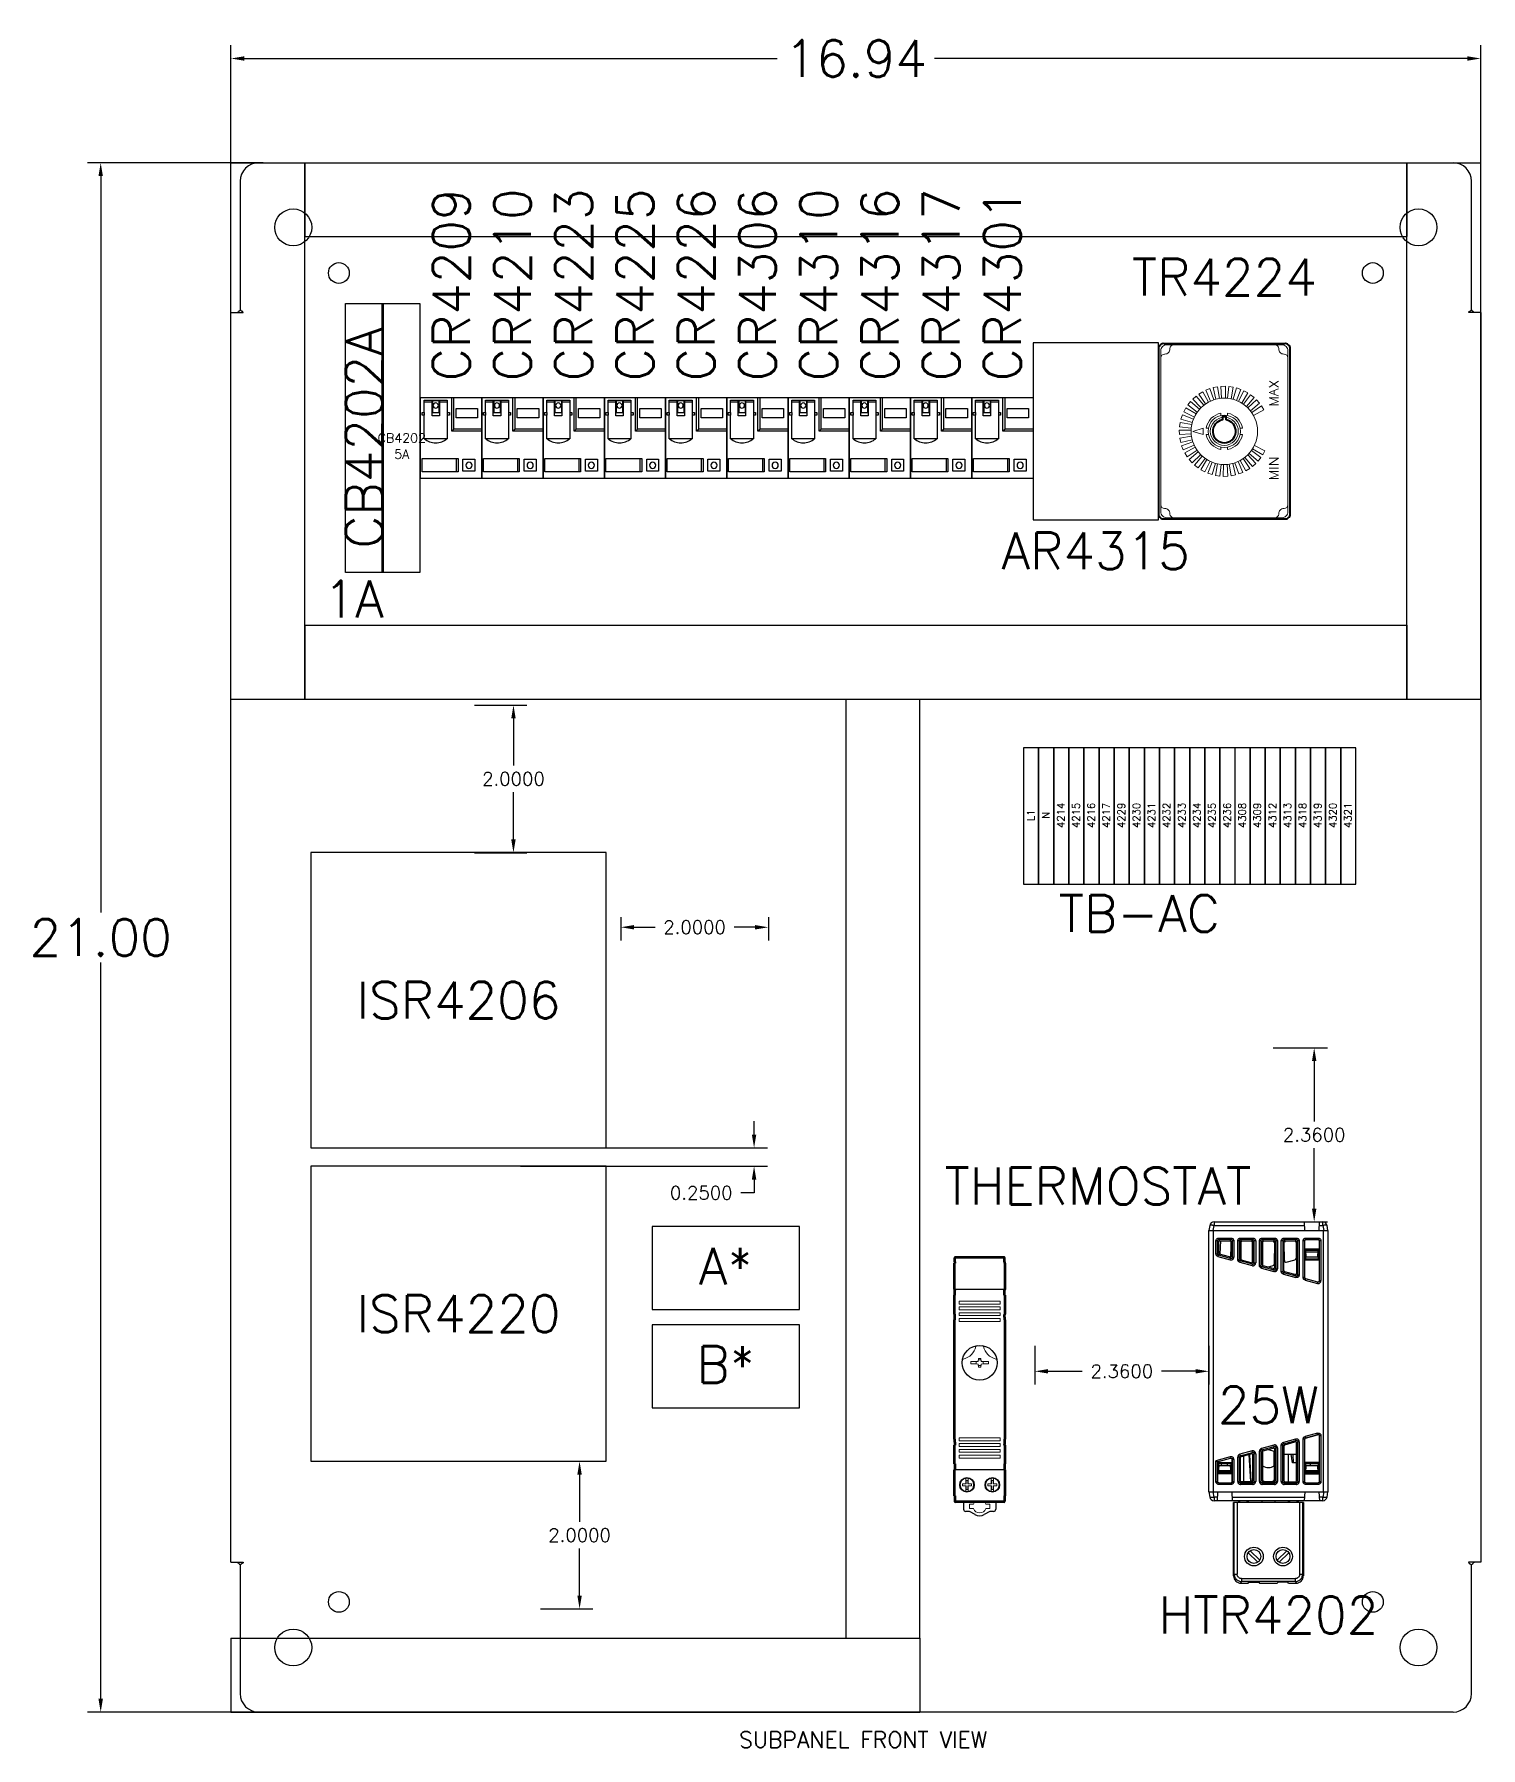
# Model space of a CAD drawing. Header units: inches. Extents: x 0.8 to 20.4, y -4.3 to 18.9.
import ezdxf
from ezdxf.enums import TextEntityAlignment as Align

# ---------------------------------------------------------------- set-up
doc = ezdxf.new("R2010")
doc.units = ezdxf.units.IN
doc.header["$MEASUREMENT"] = 0
doc.set_wipeout_variables(frame=1)
doc.linetypes.add('HIDDEN', pattern=[0.2, 0.1, -0.1])
doc.layers.add('CONTINUOUS1', color=7, linetype='Continuous', lineweight=20)
doc.layers.add('CONTINUOUS2', color=254, linetype='Continuous', lineweight=40)
for name, color, linetype in [('DRAW', 7, 'Continuous'), ('PNPD', 7, 'Continuous'), ('PNPG', 72, 'Continuous'), ('PRTG', 130, 'Continuous'), ('PSYMS', 7, 'Continuous'), ('PTAG', 150, 'Continuous'), ('PWIRE', 84, 'Continuous')]:
    doc.layers.add(name, color=color, linetype=linetype)
doc.styles.get("Standard").update_dxf_attribs({"font": 'romans.shx'})
doc.styles.add('WD', font='romans.shx')
doc.dimstyles.get("Standard").update_dxf_attribs({"dimtxt": 0.18, "dimasz": 0.18, "dimexe": 0.18, "dimexo": 0.0625, "dimgap": 0.09, "dimtad": 0, "dimtih": 1, "dimtoh": 1, "dimdec": 4, "dimzin": 0, "dimdsep": 46, "dimtxsty": 'Standard', "dimcen": 0.09, "dimadec": 0, "dimazin": 0, "dimtfac": 1, "dimtdec": 4, "dimtofl": 0, "dimtmove": 0, "dimatfit": 3, "dimfxl": 1, "dimtolj": 1, "dimtzin": 0, "dimarcsym": 0})

msp = doc.modelspace()

# ---------------------------------------------------------------- blocks, each defined once
blk = doc.blocks.new('RXM2AB2B7')
for p, q in [((-0.415, -0.55), (-0.415, 0.55)), ((-0.415, 0.55), (0.006, 0.55)), ((-0.365, 0.514), (-0.055, 0.514)), ((-0.365, 0.344), (-0.365, 0.514)), ((-0.365, 0.49), (-0.26, 0.49)), ((-0.26, 0.51), (-0.254, 0.51)), ((-0.26, 0.49), (-0.26, 0.51)), ((-0.26, 0.3), (-0.26, 0.49)), ((-0.254, 0.51), (-0.167, 0.51)), ((-0.254, 0.51), (-0.254, 0.34)), ((-0.167, 0.51), (-0.167, 0.34)), ((-0.167, 0.51), (-0.16, 0.51)), ((-0.16, 0.51), (-0.16, 0.49)), ((-0.16, 0.49), (-0.16, 0.3)), ((-0.16, 0.49), (-0.055, 0.49)), ((-0.055, 0.514), (-0.055, 0.344)), ((0.006, 0.55), (0.035, 0.55)), ((0.006, 0.091), (0.006, 0.55)), ((0.035, 0.55), (0.415, 0.55)), ((0.035, 0.12), (0.035, 0.55)), ((0.415, 0.55), (0.415, 0.12)), ((-0.395, 0.344), (-0.365, 0.344)), ((-0.395, 0.31), (-0.395, 0.344)), ((-0.365, 0.31), (-0.395, 0.31)), ((-0.365, 0.344), (-0.365, 0.31)), ((-0.365, -0.01), (-0.365, 0.31)), ((-0.16, 0.3), (-0.26, 0.3)), ((-0.167, 0.34), (-0.254, 0.34)), ((-0.055, 0.344), (-0.055, 0.31)), ((-0.055, 0.344), (-0.025, 0.344)), ((-0.055, 0.31), (-0.055, -0.01)), ((-0.025, 0.31), (-0.055, 0.31)), ((-0.025, 0.344), (-0.025, 0.31)), ((0.065, 0.4), (0.355, 0.4)), ((0.065, 0.275), (0.065, 0.4)), ((0.355, 0.275), (0.065, 0.275)), ((0.355, 0.4), (0.355, 0.275)), ((0.035, 0.12), (0.006, 0.091)), ((0.415, 0.091), (0.006, 0.091)), ((0.415, 0.12), (0.035, 0.12)), ((0.415, 0.12), (0.415, 0.091)), ((0.415, 0.091), (0.415, -0.55)), ((-0.055, -0.01), (-0.365, -0.01)), ((-0.393, -0.28), (0.092, -0.28)), ((-0.393, -0.46), (-0.393, -0.28)), ((0.092, -0.46), (-0.393, -0.46)), ((0.072, -0.46), (0.072, -0.28)), ((0.092, -0.28), (0.092, -0.46)), ((0.159, -0.451), (0.159, -0.289)), ((0.159, -0.289), (0.321, -0.289)), ((0.321, -0.451), (0.159, -0.451)), ((0.321, -0.289), (0.321, -0.451)), ((0.415, -0.55), (-0.415, -0.55))]:
    blk.add_line(p, q)
for centre, radius, start, end in [((-0.21, 0.44), 0.035, 90, 270), ((-0.21, 0.44), 0.035, 270, 90), ((-0.21, 0.174), 0.24, 229.7718, 270), ((-0.21, 0.174), 0.24, 270, 310.2282), ((0.24, -0.37), 0.0425, 90, 270), ((0.24, -0.37), 0.0425, 270, 90)]:
    blk.add_arc(centre, radius, start, end)
blk = doc.blocks.new('D851NA')
blk.add_lwpolyline([(0, 0), (1.7, 0), (1.7, 2.4), (0, 2.4)], close=True)
blk = doc.blocks.new('9050JCK16V20')
at = {"layer": 'CONTINUOUS1'}
for points in [[(0.192, 1.754, 0.414214), (0.142, 1.704), (0.142, 1.699, -0.414214), (0.072, 1.629), (0.067, 1.629, 0.414214), (0.017, 1.579)], [(2.36, 1.579, 0.414214), (2.31, 1.629), (2.305, 1.629, -0.414214), (2.235, 1.699), (2.235, 1.704, 0.414214), (2.185, 1.754)], [(1.143, 1.108), (1.143, 1.138, 0.311755), (0.943, 0.938), (0.973, 0.938)], [(1.404, 0.938), (1.434, 0.938, 0.311755), (1.233, 1.138), (1.233, 1.108)], [(0.973, 0.848), (0.943, 0.848, 0.311755), (1.143, 0.647), (1.143, 0.677)], [(1.233, 0.677), (1.233, 0.647, 0.311755), (1.434, 0.848), (1.404, 0.848)], [(0.192, 0.031, -0.414214), (0.142, 0.081), (0.142, 0.086, 0.414214), (0.072, 0.156), (0.067, 0.156, -0.414214), (0.017, 0.206)], [(2.185, 0.031, 0.414214), (2.235, 0.081), (2.235, 0.086, -0.414214), (2.305, 0.156), (2.31, 0.156, 0.414214), (2.36, 0.206)]]:
    blk.add_lwpolyline(points, format="xyb", dxfattribs=at)
blk.add_lwpolyline([(0.017, 1.674), (0.017, 0.111, 0.414214), (0.097, 0.031), (2.28, 0.031, 0.414214), (2.36, 0.111), (2.36, 1.674, 0.414214), (2.28, 1.754), (0.097, 1.754, 0.414214)], format="xyb", close=True, dxfattribs=at)
for points in [[(0.933, 1.263), (0.844, 1.397), (0.896, 1.428), (0.975, 1.289)], [(1.001, 1.301), (0.937, 1.449), (0.993, 1.471), (1.047, 1.32)], [(1.075, 1.328), (1.038, 1.484), (1.096, 1.496), (1.123, 1.338)], [(1.152, 1.341), (1.143, 1.501), (1.203, 1.503), (1.202, 1.342)], [(1.23, 1.341), (1.249, 1.5), (1.309, 1.491), (1.28, 1.333)], [(1.308, 1.326), (1.354, 1.48), (1.411, 1.461), (1.355, 1.311)], [(1.381, 1.299), (1.453, 1.443), (1.506, 1.414), (1.425, 1.275)], [(0.782, 1.085), (0.638, 1.157), (0.667, 1.21), (0.806, 1.129)], [(0.821, 1.153), (0.693, 1.249), (0.73, 1.296), (0.852, 1.192)], [(0.872, 1.213), (0.762, 1.33), (0.807, 1.369), (0.91, 1.246)], [(1.488, 1.229), (1.592, 1.351), (1.545, 1.388), (1.449, 1.26)], [(1.509, 1.209), (1.626, 1.319), (1.665, 1.274), (1.542, 1.171)], [(1.559, 1.148), (1.693, 1.237), (1.724, 1.185), (1.585, 1.106)], [(0.74, 0.934), (0.581, 0.953), (0.59, 1.013), (0.748, 0.984)], [(0.755, 1.012), (0.601, 1.058), (0.62, 1.115), (0.77, 1.059)], [(1.616, 1.034), (1.767, 1.088), (1.745, 1.144), (1.597, 1.08)], [(1.624, 1.006), (1.78, 1.043), (1.792, 0.985), (1.634, 0.958)], [(1.637, 0.929), (1.797, 0.938), (1.799, 0.878), (1.638, 0.879)], [(0.74, 0.856), (0.58, 0.847), (0.578, 0.907), (0.739, 0.906)], [(0.753, 0.779), (0.597, 0.742), (0.585, 0.8), (0.743, 0.827)], [(0.78, 0.705), (0.632, 0.641), (0.61, 0.697), (0.761, 0.751)], [(1.595, 0.7), (1.739, 0.628), (1.71, 0.575), (1.571, 0.656)], [(1.622, 0.773), (1.776, 0.727), (1.757, 0.67), (1.607, 0.726)], [(1.637, 0.851), (1.796, 0.832), (1.787, 0.772), (1.629, 0.801)], [(0.818, 0.637), (0.684, 0.548), (0.653, 0.6), (0.792, 0.679)], [(0.868, 0.576), (0.751, 0.466), (0.712, 0.511), (0.835, 0.614)], [(0.928, 0.525), (0.832, 0.397), (0.785, 0.434), (0.889, 0.556)], [(0.996, 0.486), (0.924, 0.342), (0.871, 0.371), (0.952, 0.51)], [(1.402, 0.496), (1.481, 0.357), (1.533, 0.388), (1.444, 0.522)], [(1.505, 0.572), (1.615, 0.455), (1.57, 0.416), (1.467, 0.539)], [(1.556, 0.632), (1.684, 0.536), (1.647, 0.489), (1.525, 0.593)], [(0.645, 0.157), (0.645, 0.283), (0.596, 0.157), (0.548, 0.283), (0.548, 0.157)], [(0.691, 0.283), (0.691, 0.157)], [(0.74, 0.157), (0.74, 0.283), (0.824, 0.157), (0.824, 0.283)], [(1.546, 0.157), (1.546, 0.283), (1.594, 0.157), (1.642, 0.283), (1.642, 0.157)], [(1.764, 0.157), (1.716, 0.283), (1.667, 0.157)], [(1.786, 0.283), (1.87, 0.157)], [(1.786, 0.157), (1.87, 0.282)], [(1.691, 0.218), (1.741, 0.218)]]:
    blk.add_lwpolyline(points, dxfattribs=at)
blk.add_lwpolyline([(1.233, 1.179), (1.143, 1.179), (1.188, 1.321)], close=True, dxfattribs=at)
for radius in [0.45, 0.22, 0.19]:
    blk.add_circle((1.188, 0.893), radius, dxfattribs=at)
at = {"layer": 'CONTINUOUS2'}
for points in [[(2.311, 0, 0.454637), (2.376, 0.08), (2.376, 1.705, 0.454637), (2.311, 1.785), (0.066, 1.785, 0.454637), (0.001, 1.705), (0.001, 0.08, 0.454637), (0.066, 0)], [(1.343, 0.868), (1.391, 0.868), (1.391, 0.918), (1.343, 0.918, 12.419481)]]:
    blk.add_lwpolyline(points, format="xyb", close=True, dxfattribs=at)
blk = doc.blocks.new('7T.81.0.000.2403')
at = {"color": 7, "linetype": 'Continuous', "lineweight": 50}
for p, q in [((-0.337, 3.443), (-0.337, 3.494)), ((0.329, 3.502), (-0.329, 3.502)), ((0.337, 3.443), (0.337, 3.494)), ((-0.345, 3.423), (-0.345, 3.068)), ((-0.337, 3.423), (-0.345, 3.423)), ((-0.337, 3.443), (-0.337, 3.423)), ((0.337, 3.443), (0.337, 3.423)), ((0.337, 3.423), (0.345, 3.423)), ((0.345, 3.068), (0.345, 3.423)), ((-0.337, 3.068), (-0.345, 3.068)), ((-0.337, 3.068), (-0.337, 3.061)), ((-0.337, 3.009), (-0.337, 3.061)), ((0.337, 3.068), (0.345, 3.068)), ((0.337, 3.068), (0.337, 3.061)), ((0.337, 3.009), (0.337, 3.061)), ((-0.345, 2.99), (-0.345, 2.733)), ((-0.337, 2.99), (-0.345, 2.99)), ((-0.337, 2.99), (-0.337, 3.009)), ((0.337, 2.99), (0.337, 3.009)), ((0.337, 2.99), (0.345, 2.99)), ((0.345, 2.733), (0.345, 2.99)), ((-0.337, 2.733), (-0.345, 2.733)), ((-0.345, 2.655), (-0.345, 1.039)), ((-0.345, 2.655), (-0.337, 2.655)), ((-0.337, 2.726), (-0.337, 2.733)), ((-0.337, 2.694), (-0.337, 2.726)), ((-0.337, 2.655), (-0.337, 2.694)), ((0.337, 2.733), (0.337, 2.726)), ((0.337, 2.733), (0.345, 2.733)), ((0.337, 2.694), (0.337, 2.726)), ((0.337, 2.694), (0.337, 2.655)), ((0.345, 2.655), (0.337, 2.655)), ((0.345, 1.039), (0.345, 2.655)), ((-0.345, 1.039), (-0.337, 1.039)), ((-0.345, 0.96), (-0.345, 0.704)), ((-0.337, 0.96), (-0.345, 0.96)), ((-0.337, 0.999), (-0.337, 1.039)), ((-0.337, 0.999), (-0.337, 0.968)), ((-0.337, 0.968), (-0.337, 0.96)), ((0.345, 1.039), (0.337, 1.039)), ((0.337, 1.039), (0.337, 0.999)), ((0.337, 0.999), (0.337, 0.968)), ((0.337, 0.96), (0.337, 0.968)), ((0.337, 0.96), (0.345, 0.96)), ((0.345, 0.704), (0.345, 0.96)), ((-0.337, 0.704), (-0.345, 0.704)), ((-0.337, 0.704), (-0.337, 0.684)), ((0.337, 0.704), (0.337, 0.684)), ((0.337, 0.704), (0.345, 0.704)), ((-0.345, 0.625), (-0.345, 0.27)), ((-0.337, 0.625), (-0.345, 0.625)), ((-0.337, 0.684), (-0.337, 0.633)), ((-0.337, 0.633), (-0.337, 0.625)), ((0.337, 0.684), (0.337, 0.633)), ((0.337, 0.625), (0.337, 0.633)), ((0.337, 0.625), (0.345, 0.625)), ((0.345, 0.27), (0.345, 0.625)), ((-0.337, 0.27), (-0.345, 0.27)), ((-0.337, 0.27), (-0.337, 0.25)), ((-0.337, 0.25), (-0.337, 0.199)), ((0.337, 0.27), (0.337, 0.25)), ((0.337, 0.27), (0.345, 0.27)), ((0.337, 0.25), (0.337, 0.199)), ((0.329, 0.191), (-0.329, 0.191))]:
    blk.add_line(p, q, dxfattribs=at)
at = {"color": 7, "linetype": 'Continuous', "lineweight": 25}
for p, q in [((0.329, 3.068), (-0.329, 3.068)), ((0.329, 0.625), (-0.329, 0.625)), ((-0.219, 0.191), (-0.219, 0.091)), ((-0.138, 0.059), (-0.187, 0.059)), ((-0.063, 0.017), (-0.138, 0.059)), ((0.139, 0.059), (0.063, 0.016)), ((0.187, 0.059), (0.139, 0.059)), ((0.219, 0.191), (0.219, 0.091))]:
    blk.add_line(p, q, dxfattribs=at)
at = {"color": 7, "linetype": 'Continuous', "lineweight": 9}
for p, q in [((-0.084, 0.158), (-0.138, 0.158)), ((-0.138, 0.158), (-0.138, 0.099)), ((-0.138, 0.099), (-0.084, 0.099)), ((0.138, 0.158), (0.084, 0.158)), ((0.084, 0.099), (0.138, 0.099)), ((0.138, 0.099), (0.138, 0.158))]:
    blk.add_line(p, q, dxfattribs=at)
at = {"color": 7, "linetype": 'Continuous', "lineweight": 25}
for centre in [(-0.172, 0.42), (0.172, 0.42)]:
    blk.add_circle(centre, 0.0985, dxfattribs=at)
at = {"color": 7, "linetype": 'Continuous', "lineweight": 50}
for centre, start, end in [((-0.329, 3.494), 90, 180), ((0.329, 3.494), 0, 90), ((-0.329, 0.199), 180, 270), ((0.329, 0.199), 270, 0)]:
    blk.add_arc(centre, 0.00788, start, end, dxfattribs=at)
at = {"color": 7, "linetype": 'Continuous', "lineweight": 25}
for centre, radius, start, end in [((-0.329, 3.061), 0.00788, 90, 180), ((0.329, 3.061), 0.00788, 0, 90), ((-0.329, 0.633), 0.00788, 180, 270), ((0.329, 0.633), 0.00788, 270, 0), ((-0.187, 0.091), 0.0315, 180, 270), ((0, 0.128), 0.128, 240.3782, 299.2932), ((0.187, 0.091), 0.0315, 270, 0)]:
    blk.add_arc(centre, radius, start, end, dxfattribs=at)
at = {"color": 7, "linetype": 'Continuous', "lineweight": 9}
for start, end in [(134.6741, 160.5288), (199.4712, 340.5288), (19.4712, 45.3259)]:
    blk.add_arc((0, 0.128), 0.0887, start, end, dxfattribs=at)
at = {"layer": 'DRAW', "color": 7, "linetype": 'Continuous', "lineweight": 9}
for p, q in [((0.278, 2.911), (-0.278, 2.911)), ((-0.278, 2.911), (-0.278, 2.871)), ((-0.278, 2.871), (0.278, 2.871)), ((0.278, 2.832), (-0.278, 2.832)), ((-0.278, 2.832), (-0.278, 2.793)), ((-0.278, 2.793), (0.278, 2.793)), ((0.278, 2.871), (0.278, 2.911)), ((0.278, 2.793), (0.278, 2.832)), ((0.278, 2.753), (-0.278, 2.753)), ((-0.278, 2.753), (-0.278, 2.714)), ((-0.278, 2.714), (0.278, 2.714)), ((0.278, 2.674), (-0.278, 2.674)), ((-0.278, 2.674), (-0.278, 2.635)), ((-0.278, 2.635), (0.278, 2.635)), ((0.278, 2.714), (0.278, 2.753)), ((0.278, 2.635), (0.278, 2.674)), ((-0.118, 2.091), (-0.118, 2.059)), ((-0.118, 2.091), (-0.057, 2.091)), ((-0.019, 2.094), (-0.057, 2.091)), ((-0.047, 2.092), (-0.047, 2.059)), ((-0.019, 2.094), (-0.016, 2.134)), ((0.018, 2.113), (-0.018, 2.113)), ((0.016, 2.134), (-0.016, 2.134)), ((0.016, 2.134), (0.019, 2.094)), ((0.019, 2.094), (0.057, 2.091)), ((0.047, 2.059), (0.047, 2.092)), ((0.118, 2.091), (0.057, 2.091)), ((0.118, 2.059), (0.118, 2.091)), ((-0.118, 2.059), (-0.057, 2.059)), ((-0.057, 2.059), (-0.019, 2.056)), ((-0.038, 2.058), (-0.037, 2.058)), ((-0.019, 2.056), (-0.016, 2.016)), ((0.018, 2.038), (-0.018, 2.038)), ((0.016, 2.016), (-0.016, 2.016)), ((0.016, 2.016), (0.019, 2.056)), ((0.057, 2.059), (0.019, 2.056)), ((0.038, 2.058), (0.037, 2.058)), ((0.118, 2.059), (0.057, 2.059)), ((-0.278, 1.019), (-0.278, 1.058)), ((-0.278, 1.058), (0.278, 1.058)), ((0.278, 1.019), (-0.278, 1.019)), ((-0.278, 0.94), (-0.278, 0.979)), ((-0.278, 0.979), (0.278, 0.979)), ((0.278, 0.94), (-0.278, 0.94)), ((0.278, 1.058), (0.278, 1.019)), ((0.278, 0.979), (0.278, 0.94)), ((-0.278, 0.861), (-0.278, 0.901)), ((-0.278, 0.901), (0.278, 0.901)), ((0.278, 0.861), (-0.278, 0.861)), ((-0.278, 0.782), (-0.278, 0.822)), ((-0.278, 0.822), (0.278, 0.822)), ((0.278, 0.782), (-0.278, 0.782)), ((0.278, 0.901), (0.278, 0.861)), ((0.278, 0.822), (0.278, 0.782)), ((-0.188, 0.509), (-0.188, 0.497)), ((-0.188, 0.497), (-0.188, 0.432)), ((-0.161, 0.481), (-0.184, 0.481)), ((-0.184, 0.432), (-0.184, 0.481)), ((-0.161, 0.432), (-0.161, 0.481)), ((-0.157, 0.509), (-0.157, 0.497)), ((-0.157, 0.432), (-0.157, 0.497)), ((0.157, 0.509), (0.157, 0.497)), ((0.157, 0.497), (0.157, 0.432)), ((0.184, 0.481), (0.161, 0.481)), ((0.161, 0.432), (0.161, 0.481)), ((0.184, 0.432), (0.184, 0.481)), ((0.188, 0.509), (0.188, 0.497)), ((0.188, 0.432), (0.188, 0.497)), ((-0.234, 0.432), (-0.234, 0.408)), ((-0.188, 0.432), (-0.234, 0.432)), ((-0.234, 0.408), (-0.188, 0.408)), ((-0.184, 0.432), (-0.188, 0.432)), ((-0.188, 0.408), (-0.188, 0.343)), ((-0.184, 0.408), (-0.188, 0.408)), ((-0.188, 0.33), (-0.188, 0.343)), ((-0.184, 0.359), (-0.184, 0.408)), ((-0.184, 0.359), (-0.161, 0.359)), ((-0.157, 0.432), (-0.161, 0.432)), ((-0.161, 0.359), (-0.161, 0.408)), ((-0.157, 0.408), (-0.161, 0.408)), ((-0.111, 0.432), (-0.157, 0.432)), ((-0.157, 0.343), (-0.157, 0.408)), ((-0.157, 0.408), (-0.111, 0.408)), ((-0.157, 0.33), (-0.157, 0.343)), ((-0.111, 0.408), (-0.111, 0.432)), ((0.111, 0.432), (0.111, 0.408)), ((0.157, 0.432), (0.111, 0.432)), ((0.111, 0.408), (0.157, 0.408)), ((0.161, 0.432), (0.157, 0.432)), ((0.157, 0.408), (0.157, 0.343)), ((0.161, 0.408), (0.157, 0.408)), ((0.157, 0.33), (0.157, 0.343)), ((0.161, 0.359), (0.161, 0.408)), ((0.161, 0.359), (0.184, 0.359)), ((0.188, 0.432), (0.184, 0.432)), ((0.184, 0.359), (0.184, 0.408)), ((0.188, 0.408), (0.184, 0.408)), ((0.234, 0.432), (0.188, 0.432)), ((0.188, 0.343), (0.188, 0.408)), ((0.188, 0.408), (0.234, 0.408)), ((0.188, 0.33), (0.188, 0.343)), ((0.234, 0.408), (0.234, 0.432))]:
    blk.add_line(p, q, dxfattribs=at)
at = {"layer": 'DRAW', "color": 7, "linetype": 'Continuous', "lineweight": 25}
blk.add_circle((0, 2.075), 0.236, dxfattribs=at)
at = {"layer": 'DRAW', "color": 7, "linetype": 'Continuous', "lineweight": 9}
for centre, radius, start, end in [((-0.215, 2.106), 0.0197, 104.4898, 171.8699), ((-0.279, 2.354), 0.236, 284.4898, 345.5102), ((-0.031, 2.29), 0.0197, 98.1301, 165.5102), ((0.031, 2.29), 0.0197, 14.4898, 81.8699), ((0.279, 2.354), 0.236, 194.4898, 255.5102), ((0.215, 2.106), 0.0197, 8.1301, 75.5102), ((-0.172, 0.42), 0.0907, 100.0154, 259.9846), ((-0.172, 0.42), 0.0907, 79.9846, 100.0154), ((-0.172, 0.42), 0.0907, 0, 79.9846), ((0.172, 0.42), 0.0907, 100.0154, 259.9846), ((0.172, 0.42), 0.0907, 79.9846, 100.0154), ((0.172, 0.42), 0.0907, 0, 79.9846), ((-0.172, 0.42), 0.0907, 259.9846, 280.0154), ((-0.172, 0.42), 0.0907, 280.0154, 0), ((0.172, 0.42), 0.0907, 259.9846, 280.0154), ((0.172, 0.42), 0.0907, 280.0154, 0)]:
    blk.add_arc(centre, radius, start, end, dxfattribs=at)
blk = doc.blocks.new('SCE-TSH25')
at = {"linetype": 'Continuous'}
for p, q in [((0.07, 4.898), (0.07, 4.848)), ((0.07, 4.898), (1.544, 4.898)), ((1.3, 4.78), (1.294, 4.898)), ((1.495, 4.78), (1.501, 4.898)), ((1.544, 4.848), (1.544, 4.898)), ((0.011, 4.848), (0, 4.78)), ((0, 1.236), (0, 4.78)), ((0, 4.78), (0, 4.78)), ((0, 4.78), (1.614, 4.78)), ((0.058, 4.78), (0.07, 4.848)), ((0.059, 4.78), (0.059, 1.236)), ((0.065, 4.849), (0.063, 4.849)), ((0.068, 4.849), (0.065, 4.849)), ((0.07, 4.848), (0.068, 4.849)), ((0.07, 4.848), (1.297, 4.848)), ((0.133, 4.677), (0.133, 4.658)), ((0.133, 4.677), (0.3, 4.677)), ((0.149, 4.642), (0.133, 4.658)), ((0.3, 4.658), (0.133, 4.658)), ((0.3, 4.658), (0.284, 4.642)), ((0.3, 4.658), (0.3, 4.677)), ((0.428, 4.677), (0.428, 4.658)), ((0.428, 4.677), (0.595, 4.677)), ((0.444, 4.642), (0.428, 4.658)), ((0.595, 4.658), (0.428, 4.658)), ((0.595, 4.658), (0.58, 4.642)), ((0.595, 4.658), (0.595, 4.677)), ((0.724, 4.677), (0.724, 4.658)), ((0.724, 4.677), (0.891, 4.677)), ((0.739, 4.642), (0.724, 4.658)), ((0.891, 4.658), (0.724, 4.658)), ((0.891, 4.658), (0.875, 4.642)), ((0.891, 4.658), (0.891, 4.677)), ((1.019, 4.677), (1.019, 4.658)), ((1.019, 4.677), (1.186, 4.677)), ((1.035, 4.642), (1.019, 4.658)), ((1.186, 4.658), (1.019, 4.658)), ((1.186, 4.658), (1.17, 4.642)), ((1.186, 4.658), (1.186, 4.677)), ((1.314, 4.677), (1.314, 4.658)), ((1.314, 4.677), (1.481, 4.677)), ((1.316, 4.656), (1.314, 4.658)), ((1.481, 4.658), (1.314, 4.658)), ((1.479, 4.656), (1.316, 4.656)), ((1.481, 4.658), (1.479, 4.656)), ((1.481, 4.658), (1.481, 4.677)), ((1.499, 4.848), (1.544, 4.848)), ((1.544, 4.848), (1.556, 4.78)), ((1.555, 1.236), (1.555, 4.78)), ((1.614, 4.78), (1.603, 4.848)), ((1.614, 4.78), (1.614, 1.236)), ((0.095, 4.466), (0.095, 4.639)), ((0.114, 4.639), (0.095, 4.639)), ((0.095, 4.466), (0.114, 4.466)), ((0.114, 4.639), (0.114, 4.466)), ((0.114, 4.639), (0.13, 4.623)), ((0.13, 4.479), (0.114, 4.466)), ((0.128, 4.448), (0.123, 4.429)), ((0.123, 4.429), (0.29, 4.384)), ((0.128, 4.448), (0.144, 4.46)), ((0.295, 4.402), (0.128, 4.448)), ((0.13, 4.623), (0.13, 4.479)), ((0.279, 4.424), (0.144, 4.46)), ((0.149, 4.642), (0.284, 4.642)), ((0.158, 4.641), (0.149, 4.459)), ((0.279, 4.424), (0.295, 4.402)), ((0.296, 4.427), (0.303, 4.565)), ((0.303, 4.52), (0.301, 4.52)), ((0.303, 4.623), (0.319, 4.639)), ((0.303, 4.442), (0.303, 4.623)), ((0.319, 4.421), (0.303, 4.442)), ((0.319, 4.421), (0.319, 4.639)), ((0.338, 4.639), (0.319, 4.639)), ((0.319, 4.421), (0.338, 4.421)), ((0.338, 4.639), (0.338, 4.421)), ((0.39, 4.386), (0.39, 4.639)), ((0.409, 4.639), (0.39, 4.639)), ((0.409, 4.639), (0.409, 4.386)), ((0.409, 4.639), (0.425, 4.623)), ((0.425, 4.623), (0.426, 4.399)), ((0.432, 4.616), (0.432, 4.384)), ((0.444, 4.642), (0.58, 4.642)), ((0.573, 4.635), (0.451, 4.635)), ((0.591, 4.348), (0.592, 4.616)), ((0.598, 4.363), (0.599, 4.623)), ((0.599, 4.623), (0.614, 4.639)), ((0.614, 4.341), (0.614, 4.639)), ((0.634, 4.639), (0.614, 4.639)), ((0.634, 4.639), (0.634, 4.341)), ((0.685, 4.306), (0.685, 4.639)), ((0.704, 4.639), (0.685, 4.639)), ((0.704, 4.639), (0.704, 4.306)), ((0.704, 4.639), (0.72, 4.623)), ((0.72, 4.623), (0.721, 4.319)), ((0.727, 4.616), (0.728, 4.304)), ((0.739, 4.642), (0.875, 4.642)), ((0.868, 4.635), (0.746, 4.635)), ((0.887, 4.616), (0.886, 4.324)), ((0.893, 4.283), (0.894, 4.623)), ((0.894, 4.623), (0.91, 4.639)), ((0.91, 4.261), (0.91, 4.639)), ((0.929, 4.639), (0.91, 4.639)), ((0.929, 4.639), (0.929, 4.261)), ((0.981, 4.226), (0.981, 4.639)), ((1, 4.639), (0.981, 4.639)), ((1, 4.639), (1, 4.226)), ((1, 4.639), (1.016, 4.623)), ((1.017, 4.239), (1.016, 4.623)), ((1.023, 4.371), (1.022, 4.616)), ((1.035, 4.642), (1.17, 4.642)), ((1.163, 4.635), (1.041, 4.635)), ((1.183, 4.616), (1.182, 4.404)), ((1.189, 4.623), (1.188, 4.203)), ((1.189, 4.623), (1.205, 4.639)), ((1.205, 4.181), (1.205, 4.639)), ((1.224, 4.639), (1.205, 4.639)), ((1.224, 4.639), (1.224, 4.181)), ((1.276, 4.146), (1.276, 4.639)), ((1.295, 4.639), (1.276, 4.639)), ((1.295, 4.639), (1.295, 4.146)), ((1.295, 4.639), (1.297, 4.637)), ((1.297, 4.637), (1.297, 4.534)), ((1.297, 4.534), (1.311, 4.52)), ((1.297, 4.534), (1.498, 4.534)), ((1.311, 4.52), (1.311, 4.394)), ((1.311, 4.52), (1.484, 4.52)), ((1.319, 4.421), (1.314, 4.52)), ((1.314, 4.512), (1.481, 4.512)), ((1.315, 4.492), (1.48, 4.492)), ((1.484, 4.421), (1.319, 4.421)), ((1.476, 4.421), (1.482, 4.52)), ((1.484, 4.52), (1.498, 4.534)), ((1.484, 4.394), (1.484, 4.52)), ((1.498, 4.637), (1.5, 4.639)), ((1.498, 4.534), (1.498, 4.637)), ((1.5, 4.101), (1.5, 4.639)), ((1.519, 4.639), (1.5, 4.639)), ((1.519, 4.639), (1.519, 4.101)), ((0.29, 4.384), (0.295, 4.402)), ((0.39, 4.386), (0.409, 4.386)), ((0.426, 4.399), (0.409, 4.386)), ((0.423, 4.368), (0.418, 4.349)), ((0.418, 4.349), (0.585, 4.304)), ((0.423, 4.368), (0.44, 4.38)), ((0.59, 4.322), (0.423, 4.368)), ((0.574, 4.344), (0.44, 4.38)), ((0.574, 4.344), (0.59, 4.322)), ((0.585, 4.304), (0.59, 4.322)), ((0.614, 4.341), (0.598, 4.363)), ((0.614, 4.341), (0.634, 4.341)), ((0.685, 4.306), (0.704, 4.306)), ((0.721, 4.319), (0.704, 4.306)), ((0.719, 4.288), (0.714, 4.269)), ((0.714, 4.269), (0.881, 4.224)), ((0.719, 4.288), (0.735, 4.3)), ((0.886, 4.242), (0.719, 4.288)), ((0.869, 4.264), (0.735, 4.3)), ((0.794, 4.284), (0.872, 4.306)), ((0.869, 4.264), (0.886, 4.242)), ((0.881, 4.224), (0.886, 4.242)), ((0.91, 4.261), (0.893, 4.283)), ((0.91, 4.261), (0.929, 4.261)), ((0.981, 4.226), (1, 4.226)), ((1.017, 4.239), (1, 4.226)), ((1.014, 4.208), (1.009, 4.189)), ((1.009, 4.189), (1.176, 4.144)), ((1.014, 4.208), (1.031, 4.22)), ((1.181, 4.162), (1.014, 4.208)), ((1.164, 4.184), (1.031, 4.22)), ((1.047, 4.353), (1.168, 4.385)), ((1.164, 4.184), (1.181, 4.162)), ((1.205, 4.181), (1.188, 4.203)), ((1.205, 4.181), (1.224, 4.181)), ((1.297, 4.38), (1.311, 4.394)), ((1.297, 4.38), (1.297, 4.148)), ((1.498, 4.38), (1.297, 4.38)), ((1.484, 4.394), (1.311, 4.394)), ((1.498, 4.38), (1.484, 4.394)), ((1.498, 4.103), (1.498, 4.38)), ((1.176, 4.144), (1.181, 4.162)), ((1.276, 4.146), (1.295, 4.146)), ((1.297, 4.148), (1.295, 4.146)), ((1.309, 4.127), (1.304, 4.109)), ((1.304, 4.109), (1.471, 4.064)), ((1.309, 4.127), (1.311, 4.129)), ((1.476, 4.082), (1.309, 4.127)), ((1.311, 4.129), (1.474, 4.085)), ((1.471, 4.064), (1.476, 4.082)), ((1.474, 4.085), (1.476, 4.082)), ((1.5, 4.101), (1.498, 4.103)), ((1.5, 4.101), (1.519, 4.101)), ((0.881, 1.872), (0.714, 1.827)), ((0.886, 1.854), (0.881, 1.872)), ((1, 1.87), (0.981, 1.87)), ((0.981, 1.377), (0.981, 1.87)), ((1, 1.87), (1.017, 1.857)), ((1, 1.377), (1, 1.87)), ((1.175, 1.953), (1.009, 1.907)), ((1.012, 1.895), (1.013, 1.891)), ((1.014, 1.888), (1.18, 1.934)), ((1.03, 1.875), (1.014, 1.888)), ((1.03, 1.875), (1.163, 1.916)), ((1.18, 1.934), (1.163, 1.916)), ((1.177, 1.946), (1.175, 1.953)), ((1.178, 1.941), (1.177, 1.946)), ((1.188, 1.898), (1.199, 1.91)), ((1.189, 1.393), (1.188, 1.898)), ((1.199, 1.91), (1.205, 1.916)), ((1.224, 1.916), (1.205, 1.916)), ((1.205, 1.377), (1.205, 1.916)), ((1.224, 1.916), (1.224, 1.377)), ((1.295, 1.95), (1.276, 1.95)), ((1.276, 1.377), (1.276, 1.95)), ((1.295, 1.95), (1.297, 1.948)), ((1.295, 1.95), (1.295, 1.377)), ((1.297, 1.948), (1.297, 1.636)), ((1.47, 2.033), (1.304, 1.987)), ((1.307, 1.975), (1.308, 1.971)), ((1.309, 1.968), (1.475, 2.014)), ((1.309, 1.968), (1.311, 1.967)), ((1.311, 1.967), (1.474, 2.012)), ((1.472, 2.026), (1.47, 2.033)), ((1.474, 2.021), (1.472, 2.026)), ((1.474, 2.012), (1.475, 2.014)), ((1.498, 1.994), (1.5, 1.996)), ((1.498, 1.636), (1.498, 1.994)), ((1.519, 1.996), (1.5, 1.996)), ((1.5, 1.377), (1.5, 1.996)), ((1.519, 1.996), (1.519, 1.377)), ((0.29, 1.712), (0.095, 1.659)), ((0.095, 1.377), (0.095, 1.659)), ((0.114, 1.644), (0.295, 1.693)), ((0.116, 1.643), (0.114, 1.644)), ((0.114, 1.644), (0.114, 1.377)), ((0.293, 1.691), (0.116, 1.643)), ((0.116, 1.643), (0.116, 1.636)), ((0.116, 1.636), (0.13, 1.622)), ((0.116, 1.636), (0.317, 1.636)), ((0.295, 1.693), (0.29, 1.712)), ((0.295, 1.693), (0.293, 1.691)), ((0.303, 1.622), (0.317, 1.636)), ((0.317, 1.672), (0.319, 1.675)), ((0.317, 1.636), (0.317, 1.672)), ((0.338, 1.675), (0.319, 1.675)), ((0.319, 1.377), (0.319, 1.675)), ((0.338, 1.675), (0.338, 1.377)), ((0.409, 1.71), (0.39, 1.71)), ((0.39, 1.377), (0.39, 1.71)), ((0.409, 1.71), (0.426, 1.697)), ((0.409, 1.71), (0.409, 1.377)), ((0.585, 1.792), (0.418, 1.747)), ((0.418, 1.747), (0.423, 1.728)), ((0.423, 1.728), (0.59, 1.773)), ((0.44, 1.715), (0.423, 1.728)), ((0.426, 1.697), (0.425, 1.393)), ((0.44, 1.715), (0.574, 1.751)), ((0.475, 1.374), (0.475, 1.725)), ((0.568, 1.373), (0.548, 1.745)), ((0.573, 1.373), (0.553, 1.746)), ((0.59, 1.773), (0.574, 1.751)), ((0.59, 1.773), (0.585, 1.792)), ((0.591, 1.748), (0.592, 1.4)), ((0.598, 1.733), (0.614, 1.755)), ((0.598, 1.733), (0.599, 1.393)), ((0.634, 1.755), (0.614, 1.755)), ((0.614, 1.377), (0.614, 1.755)), ((0.634, 1.755), (0.634, 1.377)), ((0.704, 1.79), (0.685, 1.79)), ((0.685, 1.377), (0.685, 1.79)), ((0.704, 1.79), (0.721, 1.777)), ((0.704, 1.79), (0.704, 1.377)), ((0.714, 1.827), (0.719, 1.808)), ((0.719, 1.808), (0.886, 1.854)), ((0.736, 1.795), (0.719, 1.808)), ((0.721, 1.777), (0.72, 1.393)), ((0.728, 1.791), (0.727, 1.4)), ((0.736, 1.795), (0.869, 1.831)), ((0.872, 1.79), (0.794, 1.811)), ((0.886, 1.854), (0.869, 1.831)), ((0.887, 1.4), (0.886, 1.772)), ((0.893, 1.813), (0.91, 1.835)), ((0.894, 1.393), (0.893, 1.813)), ((0.929, 1.835), (0.91, 1.835)), ((0.91, 1.377), (0.91, 1.835)), ((0.929, 1.835), (0.929, 1.377)), ((1.017, 1.857), (1.016, 1.393)), ((1.017, 1.748), (1.188, 1.748)), ((1.076, 1.748), (1.076, 1.374)), ((1.134, 1.63), (1.117, 1.748)), ((1.189, 1.63), (1.134, 1.63)), ((1.139, 1.748), (1.141, 1.63)), ((1.498, 1.636), (1.297, 1.636)), ((1.297, 1.636), (1.311, 1.622)), ((1.484, 1.622), (1.498, 1.636)), ((0.116, 1.482), (0.13, 1.496)), ((0.317, 1.482), (0.116, 1.482)), ((0.116, 1.482), (0.116, 1.379)), ((0.13, 1.622), (0.13, 1.496)), ((0.13, 1.622), (0.303, 1.622)), ((0.13, 1.594), (0.295, 1.594)), ((0.303, 1.496), (0.13, 1.496)), ((0.132, 1.496), (0.138, 1.594)), ((0.3, 1.504), (0.133, 1.504)), ((0.299, 1.524), (0.134, 1.524)), ((0.17, 1.622), (0.168, 1.594)), ((0.25, 1.594), (0.251, 1.622)), ((0.301, 1.496), (0.295, 1.594)), ((0.303, 1.496), (0.303, 1.622)), ((0.317, 1.482), (0.303, 1.496)), ((0.317, 1.379), (0.317, 1.482)), ((0.808, 1.567), (0.807, 1.567)), ((1.311, 1.496), (1.297, 1.482)), ((1.297, 1.482), (1.498, 1.482)), ((1.297, 1.482), (1.297, 1.379)), ((1.311, 1.622), (1.484, 1.622)), ((1.311, 1.622), (1.311, 1.496)), ((1.484, 1.496), (1.311, 1.496)), ((1.314, 1.496), (1.319, 1.594)), ((1.481, 1.504), (1.314, 1.504)), ((1.48, 1.524), (1.315, 1.524)), ((1.319, 1.594), (1.484, 1.594)), ((1.376, 1.594), (1.375, 1.622)), ((1.482, 1.496), (1.476, 1.594)), ((1.484, 1.496), (1.484, 1.622)), ((1.498, 1.482), (1.484, 1.496)), ((1.498, 1.379), (1.498, 1.482)), ((0, 1.236), (1.614, 1.236)), ((0, 1.236), (0.011, 1.167)), ((0.07, 1.167), (0.058, 1.236)), ((0.114, 1.167), (0.07, 1.167)), ((0.07, 1.167), (0.07, 1.118)), ((0.095, 1.377), (0.114, 1.377)), ((0.118, 1.236), (0.112, 1.118)), ((0.116, 1.379), (0.114, 1.377)), ((0.133, 1.358), (0.135, 1.36)), ((0.133, 1.358), (0.3, 1.358)), ((0.133, 1.358), (0.133, 1.339)), ((0.3, 1.339), (0.133, 1.339)), ((0.135, 1.36), (0.298, 1.36)), ((0.298, 1.36), (0.3, 1.358)), ((0.3, 1.339), (0.3, 1.358)), ((0.321, 1.118), (0.315, 1.236)), ((0.319, 1.377), (0.317, 1.379)), ((0.319, 1.377), (0.338, 1.377)), ((0.319, 1.167), (1.296, 1.167)), ((0.39, 1.377), (0.409, 1.377)), ((0.425, 1.393), (0.409, 1.377)), ((0.428, 1.358), (0.444, 1.374)), ((0.428, 1.358), (0.595, 1.358)), ((0.428, 1.358), (0.428, 1.339)), ((0.595, 1.339), (0.428, 1.339)), ((0.58, 1.374), (0.444, 1.374)), ((0.58, 1.374), (0.595, 1.358)), ((0.595, 1.339), (0.595, 1.358)), ((0.614, 1.377), (0.599, 1.393)), ((0.614, 1.377), (0.634, 1.377)), ((0.685, 1.377), (0.704, 1.377)), ((0.72, 1.393), (0.704, 1.377)), ((0.724, 1.358), (0.739, 1.374)), ((0.724, 1.358), (0.891, 1.358)), ((0.724, 1.358), (0.724, 1.339)), ((0.891, 1.339), (0.724, 1.339)), ((0.875, 1.374), (0.739, 1.374)), ((0.746, 1.38), (0.868, 1.38)), ((0.875, 1.374), (0.891, 1.358)), ((0.891, 1.339), (0.891, 1.358)), ((0.91, 1.377), (0.894, 1.393)), ((0.91, 1.377), (0.929, 1.377)), ((0.981, 1.377), (1, 1.377)), ((1.016, 1.393), (1, 1.377)), ((1.019, 1.358), (1.035, 1.374)), ((1.019, 1.358), (1.186, 1.358)), ((1.019, 1.358), (1.019, 1.339)), ((1.186, 1.339), (1.019, 1.339)), ((1.035, 1.374), (1.17, 1.374)), ((1.17, 1.374), (1.186, 1.358)), ((1.186, 1.339), (1.186, 1.358)), ((1.205, 1.377), (1.189, 1.393)), ((1.205, 1.377), (1.224, 1.377)), ((1.276, 1.377), (1.295, 1.377)), ((1.299, 1.236), (1.293, 1.118)), ((1.297, 1.379), (1.295, 1.377)), ((1.314, 1.358), (1.316, 1.36)), ((1.314, 1.358), (1.481, 1.358)), ((1.314, 1.358), (1.314, 1.339)), ((1.481, 1.339), (1.314, 1.339)), ((1.316, 1.36), (1.479, 1.36)), ((1.479, 1.36), (1.481, 1.358)), ((1.481, 1.339), (1.481, 1.358)), ((1.503, 1.118), (1.496, 1.236)), ((1.5, 1.377), (1.498, 1.379)), ((1.5, 1.377), (1.519, 1.377)), ((1.544, 1.167), (1.5, 1.167)), ((1.556, 1.236), (1.544, 1.167)), ((1.544, 1.118), (1.544, 1.167)), ((1.603, 1.167), (1.614, 1.236)), ((1.544, 1.118), (0.07, 1.118)), ((1.28, 1.094), (0.335, 1.094)), ((0.335, 0.098), (0.335, 1.094)), ((0.344, 0.121), (0.344, 1.094)), ((0.383, 1.094), (0.383, 0.121)), ((0.404, 1.094), (0.404, 1.118)), ((0.422, 1.094), (0.419, 1.118)), ((0.515, 1.094), (0.518, 1.118)), ((0.533, 1.118), (0.532, 1.094)), ((0.722, 1.094), (0.722, 1.118)), ((0.892, 1.118), (0.892, 1.094)), ((1.082, 1.094), (1.081, 1.118)), ((1.099, 1.094), (1.096, 1.118)), ((1.193, 1.094), (1.195, 1.118)), ((1.211, 1.118), (1.21, 1.094)), ((1.231, 0.121), (1.231, 1.094)), ((1.27, 1.094), (1.27, 0.121)), ((1.28, 1.094), (1.28, 0.098)), ((0.532, 0.412), (0.661, 0.283)), ((0.689, 0.311), (0.56, 0.44)), ((1.055, 0.44), (0.925, 0.311)), ((0.953, 0.283), (1.082, 0.412)), ((0.344, 0.121), (0.335, 0.098)), ((0.344, 0.121), (0.383, 0.121)), ((0.433, 0), (0.442, 0.022)), ((0.433, 0), (0.533, 0)), ((0.442, 0.062), (1.172, 0.062)), ((0.442, 0.062), (0.442, 0.022)), ((1.172, 0.022), (0.442, 0.022)), ((0.533, 0), (0.543, 0.013)), ((0.543, 0.013), (0.677, 0.013)), ((0.677, 0.013), (0.687, 0)), ((0.687, 0), (0.927, 0)), ((0.937, 0.013), (0.927, 0)), ((1.071, 0.013), (0.937, 0.013)), ((1.081, 0), (1.071, 0.013)), ((1.081, 0), (1.181, 0)), ((1.172, 0.022), (1.172, 0.062)), ((1.172, 0.022), (1.181, 0)), ((1.231, 0.121), (1.27, 0.121)), ((1.28, 0.098), (1.27, 0.121))]:
    blk.add_line(p, q, dxfattribs=at)
for points in [[(0.063, 4.849), (0.055, 4.85), (0.047, 4.851), (0.04, 4.852), (0.033, 4.852), (0.027, 4.852), (0.022, 4.852), (0.017, 4.851), (0.014, 4.851), (0.012, 4.85), (0.011, 4.848)], [(0.095, 4.639), (0.095, 4.645), (0.097, 4.65), (0.099, 4.656), (0.102, 4.661), (0.106, 4.666), (0.11, 4.67), (0.115, 4.673), (0.121, 4.675), (0.127, 4.676), (0.133, 4.677)], [(0.114, 4.639), (0.114, 4.642), (0.115, 4.645), (0.116, 4.648), (0.117, 4.65), (0.119, 4.653), (0.121, 4.655), (0.124, 4.656), (0.127, 4.657), (0.13, 4.658), (0.133, 4.658)], [(0.3, 4.677), (0.306, 4.676), (0.312, 4.675), (0.318, 4.673), (0.323, 4.67), (0.327, 4.666), (0.331, 4.661), (0.334, 4.656), (0.337, 4.651), (0.338, 4.645), (0.338, 4.639)], [(0.3, 4.658), (0.303, 4.658), (0.307, 4.657), (0.309, 4.656), (0.312, 4.654), (0.314, 4.653), (0.316, 4.65), (0.318, 4.648), (0.319, 4.645), (0.319, 4.642), (0.319, 4.639)], [(0.39, 4.639), (0.391, 4.645), (0.392, 4.65), (0.394, 4.656), (0.397, 4.661), (0.401, 4.666), (0.406, 4.67), (0.411, 4.673), (0.416, 4.675), (0.422, 4.676), (0.428, 4.677)], [(0.409, 4.639), (0.409, 4.642), (0.41, 4.645), (0.411, 4.648), (0.412, 4.651), (0.414, 4.653), (0.417, 4.655), (0.419, 4.656), (0.422, 4.657), (0.425, 4.658), (0.428, 4.658)], [(0.595, 4.677), (0.602, 4.676), (0.608, 4.675), (0.613, 4.673), (0.618, 4.67), (0.623, 4.666), (0.627, 4.661), (0.63, 4.656), (0.632, 4.651), (0.633, 4.645), (0.634, 4.639)], [(0.595, 4.658), (0.599, 4.658), (0.602, 4.657), (0.605, 4.656), (0.607, 4.654), (0.609, 4.653), (0.611, 4.65), (0.613, 4.648), (0.614, 4.645), (0.614, 4.642), (0.614, 4.639)], [(0.685, 4.639), (0.686, 4.645), (0.687, 4.65), (0.689, 4.656), (0.692, 4.661), (0.696, 4.666), (0.701, 4.67), (0.706, 4.673), (0.712, 4.675), (0.717, 4.676), (0.724, 4.677)], [(0.704, 4.639), (0.705, 4.642), (0.705, 4.645), (0.706, 4.648), (0.708, 4.651), (0.71, 4.653), (0.712, 4.655), (0.714, 4.656), (0.717, 4.657), (0.72, 4.658), (0.724, 4.658)], [(0.891, 4.677), (0.897, 4.676), (0.903, 4.675), (0.908, 4.673), (0.913, 4.67), (0.918, 4.666), (0.922, 4.661), (0.925, 4.656), (0.927, 4.651), (0.928, 4.645), (0.929, 4.639)], [(0.891, 4.658), (0.894, 4.658), (0.897, 4.657), (0.9, 4.656), (0.902, 4.654), (0.905, 4.653), (0.907, 4.65), (0.908, 4.648), (0.909, 4.645), (0.91, 4.642), (0.91, 4.639)], [(0.981, 4.639), (0.981, 4.645), (0.982, 4.65), (0.985, 4.656), (0.988, 4.661), (0.992, 4.666), (0.996, 4.67), (1.001, 4.673), (1.007, 4.675), (1.013, 4.676), (1.019, 4.677)], [(1, 4.639), (1, 4.642), (1, 4.645), (1.002, 4.648), (1.003, 4.65), (1.005, 4.653), (1.007, 4.655), (1.01, 4.656), (1.013, 4.657), (1.016, 4.658), (1.019, 4.658)], [(1.186, 4.677), (1.192, 4.676), (1.198, 4.675), (1.204, 4.673), (1.209, 4.67), (1.213, 4.666), (1.217, 4.661), (1.22, 4.656), (1.222, 4.651), (1.224, 4.645), (1.224, 4.639)], [(1.186, 4.658), (1.189, 4.658), (1.192, 4.657), (1.195, 4.656), (1.198, 4.654), (1.2, 4.653), (1.202, 4.65), (1.203, 4.648), (1.204, 4.645), (1.205, 4.642), (1.205, 4.639)], [(1.276, 4.639), (1.276, 4.645), (1.278, 4.65), (1.28, 4.656), (1.283, 4.661), (1.287, 4.666), (1.291, 4.67), (1.297, 4.673), (1.302, 4.675), (1.308, 4.676), (1.314, 4.677)], [(1.295, 4.639), (1.295, 4.642), (1.296, 4.645), (1.297, 4.648), (1.298, 4.651), (1.3, 4.653), (1.302, 4.655), (1.305, 4.656), (1.308, 4.657), (1.311, 4.658), (1.314, 4.658)], [(1.481, 4.677), (1.488, 4.676), (1.493, 4.675), (1.499, 4.673), (1.504, 4.67), (1.509, 4.666), (1.512, 4.661), (1.515, 4.656), (1.518, 4.651), (1.519, 4.645), (1.519, 4.639)], [(1.481, 4.658), (1.485, 4.658), (1.488, 4.657), (1.491, 4.656), (1.493, 4.654), (1.495, 4.653), (1.497, 4.65), (1.499, 4.648), (1.5, 4.645), (1.5, 4.642), (1.5, 4.639)], [(1.603, 4.848), (1.602, 4.85), (1.599, 4.851), (1.596, 4.851), (1.591, 4.852), (1.585, 4.852), (1.578, 4.852), (1.57, 4.851), (1.562, 4.851), (1.553, 4.85), (1.544, 4.848)], [(0.123, 4.429), (0.117, 4.431), (0.112, 4.434), (0.107, 4.438), (0.103, 4.443), (0.099, 4.448), (0.097, 4.454), (0.095, 4.46), (0.095, 4.466)], [(0.114, 4.466), (0.114, 4.463), (0.115, 4.46), (0.116, 4.457), (0.118, 4.454), (0.12, 4.452), (0.122, 4.45), (0.125, 4.449), (0.128, 4.448)], [(0.149, 4.642), (0.145, 4.642), (0.141, 4.641), (0.138, 4.639), (0.135, 4.636), (0.133, 4.633), (0.131, 4.63), (0.13, 4.627), (0.13, 4.623)], [(0.13, 4.479), (0.13, 4.476), (0.131, 4.472), (0.132, 4.47), (0.134, 4.467), (0.136, 4.465), (0.139, 4.463), (0.141, 4.461), (0.144, 4.46)], [(0.29, 4.384), (0.296, 4.383), (0.302, 4.383), (0.308, 4.383), (0.314, 4.385), (0.319, 4.387), (0.324, 4.39), (0.328, 4.394), (0.332, 4.399), (0.334, 4.404), (0.337, 4.409), (0.338, 4.415), (0.338, 4.421)], [(0.319, 4.421), (0.319, 4.417), (0.318, 4.413), (0.317, 4.41), (0.315, 4.407), (0.312, 4.405), (0.309, 4.403), (0.306, 4.402), (0.303, 4.401), (0.299, 4.402), (0.295, 4.402)], [(0.739, 4.642), (0.736, 4.642), (0.732, 4.641), (0.729, 4.639), (0.726, 4.636), (0.723, 4.633), (0.722, 4.63), (0.721, 4.627), (0.72, 4.623)], [(1.314, 4.432), (1.313, 4.435), (1.312, 4.439), (1.311, 4.442)], [(1.319, 4.427), (1.316, 4.429), (1.314, 4.432)], [(0.418, 4.349), (0.413, 4.351), (0.407, 4.354), (0.402, 4.358), (0.398, 4.363), (0.395, 4.368), (0.392, 4.374), (0.391, 4.38), (0.39, 4.386)], [(0.423, 4.368), (0.42, 4.369), (0.417, 4.37), (0.415, 4.372), (0.413, 4.374), (0.411, 4.377), (0.41, 4.38), (0.409, 4.383), (0.409, 4.386)], [(0.585, 4.304), (0.591, 4.303), (0.597, 4.303), (0.603, 4.303), (0.609, 4.305), (0.614, 4.307), (0.619, 4.31), (0.623, 4.314), (0.627, 4.319), (0.63, 4.324), (0.632, 4.329), (0.633, 4.335), (0.634, 4.341)], [(0.614, 4.341), (0.614, 4.337), (0.614, 4.333), (0.612, 4.33), (0.61, 4.327), (0.607, 4.324), (0.605, 4.323), (0.601, 4.322), (0.598, 4.321), (0.594, 4.321), (0.59, 4.322)], [(0.714, 4.269), (0.708, 4.271), (0.703, 4.274), (0.698, 4.278), (0.693, 4.283), (0.69, 4.288), (0.687, 4.294), (0.686, 4.3), (0.685, 4.306)], [(0.719, 4.288), (0.715, 4.289), (0.713, 4.29), (0.71, 4.292), (0.708, 4.294), (0.706, 4.297), (0.705, 4.3), (0.705, 4.303), (0.704, 4.306)], [(0.881, 4.224), (0.887, 4.223), (0.893, 4.222), (0.898, 4.223), (0.904, 4.225), (0.909, 4.227), (0.914, 4.23), (0.918, 4.234), (0.922, 4.238), (0.925, 4.243), (0.927, 4.249), (0.928, 4.255), (0.929, 4.261)], [(0.91, 4.261), (0.91, 4.257), (0.909, 4.253), (0.907, 4.25), (0.905, 4.247), (0.903, 4.244), (0.9, 4.243), (0.897, 4.242), (0.893, 4.241), (0.889, 4.241), (0.886, 4.242)], [(1.009, 4.189), (1.003, 4.191), (0.998, 4.194), (0.993, 4.198), (0.989, 4.203), (0.985, 4.208), (0.983, 4.214), (0.981, 4.22), (0.981, 4.226)], [(1, 4.226), (1, 4.223), (1.001, 4.22), (1.002, 4.217), (1.003, 4.214), (1.006, 4.212), (1.008, 4.21), (1.011, 4.208), (1.014, 4.208)], [(1.224, 4.181), (1.224, 4.175), (1.222, 4.169), (1.22, 4.163), (1.217, 4.158), (1.214, 4.154), (1.209, 4.15), (1.204, 4.147), (1.199, 4.144), (1.193, 4.143), (1.188, 4.142), (1.182, 4.143), (1.176, 4.144)], [(1.205, 4.181), (1.205, 4.177), (1.204, 4.173), (1.203, 4.169), (1.201, 4.167), (1.198, 4.164), (1.195, 4.163), (1.192, 4.162), (1.188, 4.161), (1.185, 4.161), (1.181, 4.162)], [(1.304, 4.109), (1.298, 4.111), (1.293, 4.114), (1.288, 4.118), (1.284, 4.122), (1.28, 4.128), (1.278, 4.134), (1.276, 4.14), (1.276, 4.146)], [(1.309, 4.127), (1.306, 4.128), (1.303, 4.13), (1.301, 4.132), (1.299, 4.134), (1.297, 4.137), (1.296, 4.14), (1.295, 4.143), (1.295, 4.146)], [(1.471, 4.064), (1.477, 4.063), (1.483, 4.062), (1.489, 4.063), (1.495, 4.064), (1.5, 4.067), (1.505, 4.07), (1.509, 4.074), (1.513, 4.078), (1.516, 4.083), (1.518, 4.089), (1.519, 4.095), (1.519, 4.101)], [(1.5, 4.101), (1.5, 4.096), (1.499, 4.093), (1.498, 4.089), (1.496, 4.087), (1.493, 4.084), (1.49, 4.083), (1.487, 4.081), (1.484, 4.081), (1.48, 4.081), (1.476, 4.082)], [(0.929, 1.835), (0.928, 1.841), (0.927, 1.847), (0.925, 1.852), (0.922, 1.857), (0.918, 1.862), (0.914, 1.866), (0.909, 1.869), (0.904, 1.871), (0.898, 1.873), (0.893, 1.873), (0.887, 1.873), (0.881, 1.872)], [(0.981, 1.87), (0.981, 1.876), (0.982, 1.882), (0.985, 1.888), (0.988, 1.893), (0.993, 1.898), (0.997, 1.902), (1.003, 1.905), (1.009, 1.907)], [(1, 1.87), (1, 1.873), (1.001, 1.876), (1.002, 1.879), (1.003, 1.882), (1.005, 1.884), (1.008, 1.886), (1.011, 1.887), (1.014, 1.888)], [(1.009, 1.907), (1.01, 1.904), (1.012, 1.895)], [(1.013, 1.891), (1.014, 1.889), (1.014, 1.888)], [(1.03, 1.875), (1.027, 1.874), (1.025, 1.873), (1.023, 1.871), (1.021, 1.869), (1.019, 1.866), (1.018, 1.863), (1.017, 1.86), (1.017, 1.857)], [(1.188, 1.898), (1.187, 1.902), (1.186, 1.905), (1.185, 1.908), (1.183, 1.911), (1.18, 1.914), (1.177, 1.915), (1.174, 1.917), (1.17, 1.917), (1.166, 1.917), (1.163, 1.916)], [(1.224, 1.916), (1.224, 1.922), (1.222, 1.928), (1.22, 1.933), (1.217, 1.938), (1.214, 1.943), (1.209, 1.947), (1.204, 1.95), (1.199, 1.952), (1.193, 1.954), (1.187, 1.954), (1.181, 1.954), (1.175, 1.953)], [(1.18, 1.934), (1.18, 1.935), (1.179, 1.936), (1.179, 1.938), (1.178, 1.941)], [(1.18, 1.934), (1.184, 1.935), (1.188, 1.935), (1.192, 1.935), (1.195, 1.933), (1.198, 1.932), (1.201, 1.929), (1.203, 1.926), (1.204, 1.923), (1.205, 1.92), (1.205, 1.916)], [(1.276, 1.95), (1.276, 1.956), (1.278, 1.962), (1.28, 1.968), (1.284, 1.973), (1.288, 1.978), (1.293, 1.982), (1.298, 1.985), (1.304, 1.987)], [(1.309, 1.968), (1.306, 1.967), (1.303, 1.966), (1.301, 1.964), (1.299, 1.962), (1.297, 1.959), (1.296, 1.956), (1.295, 1.953), (1.295, 1.95)], [(1.311, 1.967), (1.308, 1.966), (1.306, 1.964), (1.303, 1.962), (1.301, 1.96), (1.299, 1.957), (1.298, 1.954), (1.297, 1.951), (1.297, 1.948)], [(1.304, 1.987), (1.305, 1.984), (1.307, 1.975)], [(1.308, 1.971), (1.309, 1.969), (1.309, 1.968)], [(1.47, 2.033), (1.476, 2.034), (1.482, 2.034), (1.488, 2.034), (1.494, 2.032), (1.499, 2.03), (1.504, 2.027), (1.509, 2.023), (1.513, 2.018), (1.516, 2.013), (1.518, 2.008), (1.519, 2.002), (1.519, 1.996)], [(1.475, 2.014), (1.475, 2.015), (1.475, 2.016), (1.474, 2.018), (1.474, 2.021)], [(1.498, 1.994), (1.498, 1.998), (1.497, 2.001), (1.495, 2.004), (1.493, 2.007), (1.491, 2.009), (1.487, 2.011), (1.484, 2.012), (1.481, 2.013), (1.477, 2.013), (1.474, 2.012)], [(1.5, 1.996), (1.5, 2), (1.499, 2.004), (1.498, 2.007), (1.496, 2.01), (1.493, 2.012), (1.49, 2.014), (1.487, 2.015), (1.483, 2.015), (1.479, 2.015), (1.475, 2.014)], [(0.111, 1.646), (0.102, 1.653), (0.098, 1.656), (0.095, 1.659)], [(0.114, 1.644), (0.113, 1.645), (0.111, 1.646)], [(0.338, 1.675), (0.338, 1.681), (0.337, 1.687), (0.334, 1.692), (0.332, 1.697), (0.328, 1.702), (0.324, 1.706), (0.319, 1.709), (0.313, 1.711), (0.308, 1.713), (0.302, 1.713), (0.296, 1.713), (0.29, 1.712)], [(0.295, 1.693), (0.299, 1.694), (0.303, 1.694), (0.307, 1.694), (0.31, 1.693), (0.313, 1.691), (0.315, 1.688), (0.317, 1.686), (0.318, 1.682), (0.319, 1.679), (0.319, 1.675)], [(0.418, 1.747), (0.412, 1.744), (0.407, 1.741), (0.402, 1.737), (0.398, 1.733), (0.395, 1.728), (0.392, 1.722), (0.391, 1.716), (0.39, 1.71)], [(0.409, 1.71), (0.409, 1.713), (0.41, 1.716), (0.411, 1.719), (0.413, 1.722), (0.415, 1.724), (0.417, 1.726), (0.42, 1.727), (0.423, 1.728)], [(0.634, 1.755), (0.633, 1.761), (0.632, 1.767), (0.63, 1.772), (0.627, 1.777), (0.623, 1.782), (0.619, 1.786), (0.614, 1.789), (0.609, 1.791), (0.603, 1.793), (0.597, 1.793), (0.591, 1.793), (0.585, 1.792)], [(0.59, 1.773), (0.594, 1.774), (0.598, 1.775), (0.602, 1.774), (0.605, 1.773), (0.608, 1.771), (0.61, 1.769), (0.612, 1.766), (0.614, 1.763), (0.614, 1.759), (0.614, 1.755)], [(0.714, 1.827), (0.707, 1.824), (0.702, 1.821), (0.697, 1.818), (0.693, 1.813), (0.69, 1.808), (0.687, 1.802), (0.686, 1.796), (0.685, 1.79)], [(0.704, 1.79), (0.705, 1.793), (0.705, 1.796), (0.706, 1.799), (0.708, 1.802), (0.71, 1.804), (0.713, 1.806), (0.716, 1.807), (0.719, 1.808)], [(0.886, 1.854), (0.89, 1.854), (0.894, 1.855), (0.897, 1.854), (0.9, 1.853), (0.903, 1.851), (0.906, 1.849), (0.908, 1.846), (0.909, 1.843), (0.91, 1.839), (0.91, 1.835)], [(0.592, 1.4), (0.592, 1.396), (0.591, 1.392), (0.589, 1.389), (0.586, 1.386), (0.583, 1.384), (0.58, 1.382), (0.577, 1.381), (0.573, 1.38)], [(0.011, 1.167), (0.012, 1.166), (0.015, 1.165), (0.018, 1.164), (0.023, 1.164), (0.029, 1.164), (0.036, 1.164), (0.044, 1.164), (0.052, 1.165), (0.061, 1.166), (0.07, 1.167)], [(0.133, 1.339), (0.127, 1.339), (0.121, 1.341), (0.115, 1.343), (0.11, 1.346), (0.106, 1.35), (0.102, 1.355), (0.099, 1.36), (0.097, 1.365), (0.095, 1.371), (0.095, 1.377)], [(0.133, 1.358), (0.13, 1.358), (0.127, 1.359), (0.124, 1.36), (0.121, 1.361), (0.119, 1.363), (0.117, 1.366), (0.116, 1.368), (0.115, 1.371), (0.114, 1.374), (0.114, 1.377)], [(0.319, 1.377), (0.319, 1.374), (0.318, 1.371), (0.317, 1.368), (0.316, 1.365), (0.314, 1.363), (0.312, 1.361), (0.309, 1.36), (0.306, 1.359), (0.303, 1.358), (0.3, 1.358)], [(0.338, 1.377), (0.338, 1.371), (0.337, 1.365), (0.334, 1.36), (0.331, 1.355), (0.327, 1.35), (0.323, 1.346), (0.318, 1.343), (0.312, 1.341), (0.306, 1.339), (0.3, 1.339)], [(0.39, 1.377), (0.391, 1.371), (0.392, 1.365), (0.394, 1.36), (0.397, 1.354), (0.401, 1.35), (0.406, 1.346), (0.411, 1.343), (0.416, 1.341), (0.422, 1.339), (0.428, 1.339)], [(0.428, 1.358), (0.425, 1.358), (0.422, 1.359), (0.419, 1.36), (0.416, 1.361), (0.414, 1.363), (0.412, 1.365), (0.411, 1.368), (0.41, 1.371), (0.409, 1.374), (0.409, 1.377)], [(0.595, 1.339), (0.602, 1.339), (0.607, 1.341), (0.613, 1.343), (0.618, 1.346), (0.623, 1.35), (0.626, 1.354), (0.629, 1.36), (0.632, 1.365), (0.633, 1.371), (0.634, 1.377)], [(0.614, 1.377), (0.614, 1.374), (0.614, 1.371), (0.613, 1.368), (0.611, 1.365), (0.609, 1.363), (0.607, 1.361), (0.604, 1.36), (0.602, 1.359), (0.599, 1.358), (0.595, 1.358)], [(0.685, 1.377), (0.686, 1.371), (0.687, 1.365), (0.689, 1.36), (0.693, 1.354), (0.696, 1.35), (0.701, 1.346), (0.706, 1.343), (0.712, 1.341), (0.717, 1.339), (0.724, 1.339)], [(0.724, 1.358), (0.72, 1.358), (0.717, 1.359), (0.714, 1.36), (0.712, 1.361), (0.709, 1.363), (0.708, 1.365), (0.706, 1.368), (0.705, 1.371), (0.705, 1.374), (0.704, 1.377)], [(0.891, 1.339), (0.897, 1.339), (0.903, 1.341), (0.908, 1.343), (0.913, 1.346), (0.918, 1.35), (0.922, 1.354), (0.925, 1.36), (0.927, 1.365), (0.928, 1.371), (0.929, 1.377)], [(0.91, 1.377), (0.91, 1.374), (0.909, 1.371), (0.908, 1.368), (0.906, 1.365), (0.905, 1.363), (0.902, 1.361), (0.9, 1.36), (0.897, 1.359), (0.894, 1.358), (0.891, 1.358)], [(0.981, 1.377), (0.981, 1.371), (0.982, 1.365), (0.985, 1.36), (0.988, 1.354), (0.992, 1.35), (0.996, 1.346), (1.001, 1.343), (1.007, 1.341), (1.013, 1.339), (1.019, 1.339)], [(1.019, 1.358), (1.015, 1.358), (1.012, 1.359), (1.01, 1.36), (1.007, 1.361), (1.005, 1.363), (1.003, 1.366), (1.001, 1.368), (1, 1.371), (1, 1.374), (1, 1.377)], [(1.016, 1.393), (1.016, 1.389), (1.017, 1.385), (1.019, 1.382), (1.021, 1.379), (1.024, 1.377), (1.027, 1.375), (1.031, 1.374), (1.035, 1.374)], [(1.17, 1.374), (1.174, 1.374), (1.178, 1.375), (1.181, 1.377), (1.184, 1.379), (1.186, 1.382), (1.188, 1.386), (1.189, 1.389), (1.189, 1.393)], [(1.186, 1.339), (1.192, 1.339), (1.198, 1.341), (1.203, 1.343), (1.209, 1.346), (1.213, 1.35), (1.217, 1.354), (1.22, 1.36), (1.222, 1.365), (1.224, 1.371), (1.224, 1.377)], [(1.205, 1.377), (1.205, 1.374), (1.204, 1.371), (1.203, 1.368), (1.202, 1.365), (1.2, 1.363), (1.198, 1.361), (1.195, 1.36), (1.192, 1.359), (1.189, 1.358), (1.186, 1.358)], [(1.314, 1.339), (1.308, 1.339), (1.302, 1.341), (1.296, 1.343), (1.291, 1.346), (1.287, 1.35), (1.283, 1.355), (1.28, 1.36), (1.278, 1.365), (1.276, 1.371), (1.276, 1.377)], [(1.314, 1.358), (1.311, 1.358), (1.308, 1.359), (1.305, 1.36), (1.302, 1.361), (1.3, 1.363), (1.298, 1.365), (1.297, 1.368), (1.296, 1.371), (1.295, 1.374), (1.295, 1.377)], [(1.5, 1.377), (1.5, 1.374), (1.5, 1.371), (1.499, 1.368), (1.497, 1.365), (1.495, 1.363), (1.493, 1.361), (1.49, 1.36), (1.487, 1.359), (1.484, 1.358), (1.481, 1.358)], [(1.519, 1.377), (1.519, 1.371), (1.518, 1.365), (1.515, 1.36), (1.512, 1.355), (1.508, 1.35), (1.504, 1.346), (1.499, 1.343), (1.493, 1.341), (1.487, 1.339), (1.481, 1.339)], [(1.544, 1.167), (1.553, 1.166), (1.562, 1.165), (1.57, 1.164), (1.578, 1.164), (1.585, 1.164), (1.591, 1.164), (1.596, 1.164), (1.599, 1.165), (1.602, 1.166), (1.603, 1.167)], [(0.344, 0.121), (0.344, 0.111), (0.346, 0.102), (0.348, 0.092), (0.351, 0.083), (0.356, 0.074), (0.361, 0.066), (0.366, 0.058), (0.373, 0.051), (0.38, 0.045), (0.388, 0.039), (0.396, 0.034), (0.405, 0.03), (0.414, 0.027), (0.423, 0.024), (0.433, 0.023), (0.442, 0.022)], [(0.442, 0.062), (0.436, 0.062), (0.429, 0.063), (0.423, 0.065), (0.417, 0.068), (0.411, 0.071), (0.405, 0.075), (0.401, 0.079), (0.396, 0.084), (0.392, 0.089), (0.389, 0.095), (0.387, 0.101), (0.385, 0.108), (0.384, 0.114), (0.383, 0.121)], [(1.172, 0.022), (1.181, 0.023), (1.191, 0.024), (1.2, 0.027), (1.21, 0.03), (1.218, 0.034), (1.227, 0.039), (1.234, 0.045), (1.241, 0.051), (1.248, 0.058), (1.254, 0.066), (1.259, 0.074), (1.263, 0.083), (1.266, 0.092), (1.268, 0.102), (1.27, 0.111), (1.27, 0.121)], [(1.231, 0.121), (1.23, 0.114), (1.229, 0.108), (1.228, 0.101), (1.225, 0.095), (1.222, 0.089), (1.218, 0.084), (1.214, 0.079), (1.209, 0.075), (1.203, 0.071), (1.198, 0.068), (1.191, 0.065), (1.185, 0.063), (1.179, 0.062), (1.172, 0.062)]]:
    blk.add_lwpolyline(points, dxfattribs=at)
for centre, radius in [((0.61, 0.361), 0.127), ((1.004, 0.361), 0.127), ((0.61, 0.361), 0.0935), ((1.004, 0.361), 0.0935)]:
    blk.add_circle(centre, radius, dxfattribs=at)
for centre, radius, start, end in [((0.07, 4.839), 0.0591, 90, 170.5377), ((1.544, 4.839), 0.0591, 9.4623, 90), ((0.807, 1.725), 0.157, 239.8826, 270), ((0.808, 1.725), 0.157, 270, 300.1363), ((0.07, 1.177), 0.0591, 189.4623, 270), ((1.544, 1.177), 0.0591, 270, 350.5377), ((0.433, 0.098), 0.0984, 179.9747, 269.9875), ((1.181, 0.098), 0.0984, 270.0125, 0.0253)]:
    blk.add_arc(centre, radius, start, end, dxfattribs=at)
for centre, major_axis, ratio, start_param, end_param in [((1.317, 4.635), (-0.0147, 0.0147), 0.946065, -0.75769, 0.75769), ((1.478, 4.635), (0.0147, 0.0147), 0.946065, -0.75769, 0.75769), ((0.283, 4.444), (-0.0131, 0.0165), 0.932164, -4.042573, -2.278757), ((0.283, 4.622), (0.0144, 0.0151), 0.943464, -0.780863, 0.734517), ((0.445, 4.622), (-0.0144, 0.0151), 0.943464, -0.734517, 0.780863), ((0.452, 4.615), (-0.0144, 0.0151), 0.943464, -0.734517, 0.780863), ((0.572, 4.615), (0.0144, 0.0151), 0.943464, -0.780863, 0.734517), ((0.578, 4.622), (0.0144, 0.0151), 0.943464, -0.780863, 0.734517), ((0.747, 4.615), (-0.0144, 0.0151), 0.943464, -0.734517, 0.780863), ((0.867, 4.615), (0.0144, 0.0151), 0.943464, -0.780863, 0.734517), ((0.874, 4.622), (0.0144, 0.0151), 0.943464, -0.780863, 0.734517), ((1.036, 4.622), (-0.0144, 0.0151), 0.943464, -0.734517, 0.780863), ((1.043, 4.615), (-0.0144, 0.0151), 0.943464, -0.734517, 0.780863), ((1.162, 4.615), (0.0144, 0.0151), 0.943464, -0.780863, 0.734517), ((1.169, 4.622), (0.0144, 0.0151), 0.943464, -0.780863, 0.734517), ((0.446, 4.4), (0.0167, 0.012), 0.958425, 2.54153, 3.804909), ((0.578, 4.364), (-0.0131, 0.0165), 0.932164, -4.042573, -2.278757), ((0.741, 4.32), (0.0167, 0.012), 0.958425, 2.54153, 3.804909), ((0.873, 4.284), (-0.0131, 0.0165), 0.932164, -4.042573, -2.278757), ((0.866, 4.325), (0.0167, -0.012), 0.958425, -0.663316, 0.600063), ((1.037, 4.24), (0.0167, 0.012), 0.958425, 2.54153, 3.804909), ((1.043, 4.373), (0.0131, 0.0165), 0.932164, -4.004428, -2.240613), ((1.168, 4.204), (-0.0131, 0.0165), 0.932164, -4.042573, -2.278757), ((1.162, 4.405), (0.0167, -0.012), 0.958425, -0.663316, 0.600063), ((1.317, 4.148), (-0.0163, -0.0125), 0.956535, -0.63169, 0.63169), ((1.478, 4.105), (0.0129, -0.0168), 0.928941, -0.881908, 0.881908), ((0.297, 1.671), (0.0129, 0.0168), 0.928941, -0.881908, 0.881908), ((0.446, 1.696), (0.0167, -0.012), 0.958425, 2.478276, 3.741656), ((0.577, 1.732), (0.0131, 0.0165), 0.932164, -0.862835, 0.90098), ((0.742, 1.776), (0.0167, -0.012), 0.958425, 2.478276, 3.741656), ((0.873, 1.811), (0.0131, 0.0165), 0.932164, -0.862835, 0.90098), ((0.866, 1.771), (0.0167, 0.012), 0.958425, -0.600063, 0.663316), ((0.747, 1.401), (0.0144, 0.0151), 0.943464, -3.922456, -2.407075), ((0.867, 1.401), (-0.0144, 0.0151), 0.943464, -3.87611, -2.360729), ((0.136, 1.38), (-0.0147, -0.0147), 0.946065, -0.75769, 0.75769), ((0.297, 1.38), (-0.0147, 0.0147), 0.946065, 2.383902, 3.899283), ((0.445, 1.394), (0.0144, 0.0151), 0.943464, -3.922456, -2.407075), ((0.578, 1.394), (-0.0144, 0.0151), 0.943464, -3.87611, -2.360729), ((0.741, 1.394), (0.0144, 0.0151), 0.943464, -3.922456, -2.407075), ((0.874, 1.394), (-0.0144, 0.0151), 0.943464, -3.87611, -2.360729), ((1.317, 1.38), (-0.0147, -0.0147), 0.946065, -0.75769, 0.75769), ((1.478, 1.38), (0.0147, -0.0147), 0.946065, -0.75769, 0.75769)]:
    blk.add_ellipse(centre, major_axis=major_axis, ratio=ratio, start_param=start_param, end_param=end_param, dxfattribs=at)
blk = doc.blocks.new('9926251001')
blk.add_lwpolyline([(-0.011, 0.925), (0.499, 0.925), (0.499, -2.725), (-0.011, -2.725)], close=True)
blk = doc.blocks.new('VDIN4C96')
for p, q in [((-0.5, 0), (-0.5, 7.269)), ((-0.5, 7.269), (0.5, 7.269)), ((0.5, 0), (0.5, 7.269)), ((-0.5, 0), (0.5, 0))]:
    blk.add_line(p, q)
blk = doc.blocks.new('*D71')
at = {"layer": 'Defpoints', "color": 0, "transparency": 16777216}
for p in [(6.716, 9.79), (7.308, 9.79), (6.716, 7.79)]:
    blk.add_point(p, dxfattribs=at)
at = {"layer": 'PSYMS', "color": 0, "lineweight": -2, "transparency": 16777216}
for p, q in [((6.778, 9.79), (7.488, 9.79)), ((7.308, 9.61), (7.308, 8.97)), ((7.308, 7.97), (7.308, 8.61)), ((6.778, 7.79), (7.488, 7.79))]:
    blk.add_line(p, q, dxfattribs=at)
at = {"layer": 'PSYMS', "color": 0, "transparency": 16777216}
for points in [[(7.278, 9.61), (7.338, 9.61), (7.308, 9.79)], [(7.278, 7.97), (7.338, 7.97), (7.308, 7.79)]]:
    blk.add_solid(points, dxfattribs=at)
at = {"layer": 'PSYMS', "color": 0, "transparency": 16777216, "insert": (7.308, 8.79), "char_height": 0.18, "attachment_point": 5}
blk.add_mtext('\\A1;2.0000', dxfattribs=at)
blk = doc.blocks.new('*D72')
at = {"layer": 'Defpoints', "color": 0, "transparency": 16777216}
for p in [(8.763, 6.98), (10.763, 6.98), (10.763, 6.779)]:
    blk.add_point(p, dxfattribs=at)
at = {"layer": 'PSYMS', "color": 0, "lineweight": -2, "transparency": 16777216}
for p, q in [((8.763, 6.917), (8.763, 6.599)), ((8.943, 6.779), (9.227, 6.779)), ((10.583, 6.779), (10.298, 6.779)), ((10.763, 6.917), (10.763, 6.599))]:
    blk.add_line(p, q, dxfattribs=at)
at = {"layer": 'PSYMS', "color": 0, "transparency": 16777216}
for points in [[(8.943, 6.809), (8.943, 6.749), (8.763, 6.779)], [(10.583, 6.809), (10.583, 6.749), (10.763, 6.779)]]:
    blk.add_solid(points, dxfattribs=at)
at = {"layer": 'PSYMS', "color": 0, "transparency": 16777216, "insert": (9.763, 6.779), "char_height": 0.18, "attachment_point": 5}
blk.add_mtext('\\A1;2.0000', dxfattribs=at)
blk = doc.blocks.new('*D73')
at = {"layer": 'Defpoints', "color": 0, "transparency": 16777216}
for p in [(14.373, 1.168), (16.733, 1.168), (14.373, 0.76)]:
    blk.add_point(p, dxfattribs=at)
at = {"layer": 'PSYMS', "color": 0, "lineweight": -2, "transparency": 16777216}
for p, q in [((14.373, 1.105), (14.373, 0.58)), ((16.733, 1.105), (16.733, 0.58)), ((14.553, 0.76), (15.017, 0.76)), ((16.553, 0.76), (16.089, 0.76))]:
    blk.add_line(p, q, dxfattribs=at)
at = {"layer": 'PSYMS', "color": 0, "transparency": 16777216}
for points in [[(14.553, 0.79), (14.553, 0.73), (14.373, 0.76)], [(16.553, 0.79), (16.553, 0.73), (16.733, 0.76)]]:
    blk.add_solid(points, dxfattribs=at)
at = {"layer": 'PSYMS', "color": 0, "transparency": 16777216, "insert": (15.553, 0.76), "char_height": 0.18, "attachment_point": 5}
blk.add_mtext('\\A1;2.3600', dxfattribs=at)
blk = doc.blocks.new('*D74')
at = {"layer": 'Defpoints', "color": 0, "transparency": 16777216}
for p in [(17.54, 5.146), (18.16, 5.146), (17.54, 2.786)]:
    blk.add_point(p, dxfattribs=at)
at = {"layer": 'PSYMS', "color": 0, "lineweight": -2, "transparency": 16777216}
for p, q in [((17.603, 5.146), (18.34, 5.146)), ((18.16, 4.966), (18.16, 4.146)), ((18.16, 2.966), (18.16, 3.786)), ((17.603, 2.786), (18.34, 2.786))]:
    blk.add_line(p, q, dxfattribs=at)
at = {"layer": 'PSYMS', "color": 0, "transparency": 16777216}
for points in [[(18.13, 4.966), (18.19, 4.966), (18.16, 5.146)], [(18.13, 2.966), (18.19, 2.966), (18.16, 2.786)]]:
    blk.add_solid(points, dxfattribs=at)
at = {"layer": 'PSYMS', "color": 0, "transparency": 16777216, "insert": (18.16, 3.966), "char_height": 0.18, "attachment_point": 5}
blk.add_mtext('\\A1;2.3600', dxfattribs=at)
blk = doc.blocks.new('*D75')
at = {"layer": 'Defpoints', "color": 0, "transparency": 16777216}
for p in [(7.612, -0.46), (8.204, -0.46), (7.612, -2.46)]:
    blk.add_point(p, dxfattribs=at)
at = {"layer": 'PSYMS', "color": 0, "lineweight": -2, "transparency": 16777216}
for p, q in [((7.675, -0.46), (8.384, -0.46)), ((8.204, -0.64), (8.204, -1.28)), ((8.204, -2.28), (8.204, -1.64)), ((7.675, -2.46), (8.384, -2.46))]:
    blk.add_line(p, q, dxfattribs=at)
at = {"layer": 'PSYMS', "color": 0, "transparency": 16777216}
for points in [[(8.174, -0.64), (8.234, -0.64), (8.204, -0.46)], [(8.174, -2.28), (8.234, -2.28), (8.204, -2.46)]]:
    blk.add_solid(points, dxfattribs=at)
at = {"layer": 'PSYMS', "color": 0, "transparency": 16777216, "insert": (8.204, -1.46), "char_height": 0.18, "attachment_point": 5}
blk.add_mtext('\\A1;2.0000', dxfattribs=at)
blk = doc.blocks.new('*D82')
at = {"layer": 'Defpoints', "color": 0, "transparency": 16777216}
for p in [(7.339, 3.79), (7.339, 3.54), (10.569, 3.54)]:
    blk.add_point(p, dxfattribs=at)
at = {"layer": 'PSYMS', "color": 0, "lineweight": -2, "transparency": 16777216}
for p, q in [((10.569, 3.97), (10.569, 4.15)), ((7.402, 3.79), (10.749, 3.79)), ((7.402, 3.54), (10.749, 3.54)), ((10.569, 3.36), (10.569, 3.18)), ((10.569, 3.18), (10.389, 3.18))]:
    blk.add_line(p, q, dxfattribs=at)
at = {"layer": 'PSYMS', "color": 0, "transparency": 16777216}
for points in [[(10.539, 3.97), (10.599, 3.97), (10.569, 3.79)], [(10.539, 3.36), (10.599, 3.36), (10.569, 3.54)]]:
    blk.add_solid(points, dxfattribs=at)
at = {"layer": 'PSYMS', "color": 0, "transparency": 16777216, "insert": (9.853, 3.18), "char_height": 0.18, "attachment_point": 5}
blk.add_mtext('\\A1;0.2500', dxfattribs=at)
blk = doc.blocks.new('SCE-24P20')
at = {"linetype": 'Continuous'}
for p, q in [((0.177, 20.927), (16.364, 20.927)), ((-0.073, 20.677), (-0.073, 18.931)), ((16.614, 18.931), (16.614, 20.677)), ((-0.198, 1.958), (-0.198, 18.896)), ((-0.198, 18.896), (-0.112, 18.896)), ((-0.075, 18.929), (-0.073, 18.931)), ((16.739, 18.896), (16.653, 18.896)), ((16.739, 18.896), (16.739, 1.958)), ((-0.198, 1.958), (-0.112, 1.958)), ((-0.073, 1.923), (-0.073, 0.177)), ((16.617, 1.925), (16.614, 1.923)), ((16.614, 0.177), (16.614, 1.923)), ((16.739, 1.958), (16.653, 1.958)), ((16.364, -0.073), (0.177, -0.073))]:
    blk.add_line(p, q, dxfattribs=at)
at = {"linetype": 'HIDDEN'}
for p, q in [((-0.112, 18.896), (-0.032, 18.896)), ((16.653, 18.896), (16.573, 18.896)), ((16.595, 18.918), (16.601, 18.922)), ((-0.112, 1.958), (-0.032, 1.958)), ((-0.054, 1.935), (-0.06, 1.932)), ((16.653, 1.958), (16.573, 1.958))]:
    blk.add_line(p, q, dxfattribs=at)
at = {"linetype": 'Continuous'}
for points in [[(-0.112, 18.896), (-0.11, 18.897), (-0.108, 18.898), (-0.107, 18.899), (-0.105, 18.901), (-0.103, 18.902), (-0.102, 18.903), (-0.1, 18.905), (-0.099, 18.906), (-0.097, 18.907), (-0.096, 18.909), (-0.095, 18.91), (-0.093, 18.911), (-0.092, 18.913), (-0.086, 18.918)], [(-0.086, 18.918), (-0.085, 18.92), (-0.083, 18.921), (-0.081, 18.923), (-0.08, 18.925), (-0.078, 18.926), (-0.077, 18.927), (-0.075, 18.929)], [(16.626, 18.92), (16.624, 18.921), (16.623, 18.923), (16.621, 18.925), (16.619, 18.926), (16.618, 18.927), (16.617, 18.929), (16.614, 18.931)], [(16.633, 18.913), (16.629, 18.917), (16.626, 18.92)], [(16.653, 18.896), (16.651, 18.897), (16.649, 18.898), (16.648, 18.899), (16.646, 18.901), (16.644, 18.902), (16.643, 18.903), (16.641, 18.905), (16.64, 18.906), (16.638, 18.907), (16.637, 18.909), (16.636, 18.91), (16.634, 18.911), (16.633, 18.913)], [(-0.112, 1.958), (-0.11, 1.957), (-0.108, 1.956), (-0.107, 1.954), (-0.105, 1.953), (-0.103, 1.952), (-0.102, 1.95), (-0.1, 1.949), (-0.099, 1.948), (-0.097, 1.946), (-0.096, 1.945), (-0.095, 1.944), (-0.093, 1.942), (-0.092, 1.941)], [(-0.092, 1.941), (-0.088, 1.937), (-0.085, 1.934)], [(-0.085, 1.934), (-0.083, 1.932), (-0.081, 1.931), (-0.08, 1.929), (-0.078, 1.927), (-0.077, 1.926), (-0.075, 1.925), (-0.073, 1.923)], [(16.627, 1.935), (16.626, 1.934), (16.624, 1.932), (16.623, 1.931), (16.621, 1.929), (16.619, 1.927), (16.618, 1.926), (16.617, 1.925)], [(16.653, 1.958), (16.651, 1.957), (16.649, 1.956), (16.648, 1.954), (16.646, 1.953), (16.644, 1.952), (16.643, 1.95), (16.641, 1.949), (16.64, 1.948), (16.638, 1.946), (16.637, 1.945), (16.636, 1.944), (16.634, 1.942), (16.633, 1.941), (16.627, 1.935)]]:
    blk.add_lwpolyline(points, dxfattribs=at)
at = {"linetype": 'HIDDEN'}
for points in [[(-0.054, 18.918), (-0.06, 18.922), (-0.062, 18.923), (-0.064, 18.924), (-0.066, 18.925), (-0.068, 18.927), (-0.069, 18.928), (-0.071, 18.929), (-0.072, 18.93), (-0.073, 18.931)], [(-0.032, 18.896), (-0.033, 18.897), (-0.033, 18.898), (-0.034, 18.9), (-0.035, 18.901), (-0.035, 18.902), (-0.036, 18.903), (-0.037, 18.904), (-0.038, 18.906), (-0.039, 18.907), (-0.04, 18.908), (-0.042, 18.909), (-0.043, 18.911), (-0.044, 18.912), (-0.046, 18.913), (-0.047, 18.914), (-0.049, 18.915), (-0.051, 18.916), (-0.053, 18.917), (-0.054, 18.918)], [(16.573, 18.896), (16.574, 18.897), (16.574, 18.898), (16.575, 18.9), (16.576, 18.901), (16.576, 18.902), (16.577, 18.903), (16.578, 18.904), (16.579, 18.906), (16.58, 18.907), (16.581, 18.908), (16.583, 18.909), (16.584, 18.911), (16.585, 18.912), (16.587, 18.913), (16.588, 18.914), (16.59, 18.915), (16.592, 18.916), (16.594, 18.917), (16.595, 18.918)], [(16.601, 18.922), (16.603, 18.923), (16.605, 18.924), (16.607, 18.925), (16.609, 18.927), (16.61, 18.928), (16.612, 18.929), (16.613, 18.93), (16.614, 18.931)], [(-0.06, 1.932), (-0.062, 1.931), (-0.064, 1.929), (-0.066, 1.928), (-0.068, 1.927), (-0.069, 1.926), (-0.071, 1.925), (-0.072, 1.924), (-0.073, 1.923)], [(-0.032, 1.958), (-0.033, 1.957), (-0.033, 1.955), (-0.034, 1.954), (-0.035, 1.953), (-0.035, 1.952), (-0.036, 1.95), (-0.037, 1.949), (-0.038, 1.948), (-0.039, 1.947), (-0.04, 1.945), (-0.042, 1.944), (-0.043, 1.943), (-0.044, 1.942), (-0.046, 1.941), (-0.047, 1.94), (-0.049, 1.939), (-0.051, 1.938), (-0.053, 1.936), (-0.054, 1.935)], [(16.573, 1.958), (16.574, 1.957), (16.574, 1.955), (16.575, 1.954), (16.576, 1.953), (16.576, 1.952), (16.577, 1.95), (16.578, 1.949), (16.579, 1.948), (16.58, 1.947), (16.581, 1.945), (16.583, 1.944), (16.584, 1.943), (16.585, 1.942), (16.587, 1.941), (16.588, 1.94), (16.59, 1.939), (16.592, 1.938), (16.594, 1.936), (16.595, 1.935)], [(16.595, 1.935), (16.601, 1.932), (16.603, 1.931), (16.605, 1.929), (16.607, 1.928), (16.609, 1.927), (16.61, 1.926), (16.612, 1.925), (16.613, 1.924), (16.614, 1.923)]]:
    blk.add_lwpolyline(points, dxfattribs=at)
at = {"linetype": 'Continuous'}
for centre, radius in [((0.646, 20.052), 0.25), ((15.896, 20.052), 0.25), ((1.264, 19.433), 0.141), ((15.277, 19.433), 0.141), ((1.264, 1.42), 0.141), ((15.277, 1.42), 0.141), ((0.646, 0.802), 0.25), ((15.896, 0.802), 0.25)]:
    blk.add_circle(centre, radius, dxfattribs=at)
for centre, start, end in [((0.177, 20.677), 90, 180), ((16.364, 20.677), 0, 90), ((0.177, 0.177), 180, 270), ((16.364, 0.177), 270, 0)]:
    blk.add_arc(centre, 0.25, start, end, dxfattribs=at)
at = {"linetype": 'Continuous', "insert": (8.37, -0.338), "char_height": 0.21795, "width": 3.31282, "attachment_point": 2, "line_spacing_factor": 0.9}
blk.add_mtext('SUBPANEL FRONT VIEW', dxfattribs=at)
blk = doc.blocks.new('HDIN5562')
for p, q in [((0, 0.5), (14.9375, 0.5)), ((0, 0.5), (0, -0.5)), ((14.9375, 0.5), (14.9375, -0.5)), ((0, -0.5), (14.9375, -0.5))]:
    blk.add_line(p, q)
blk = doc.blocks.new('HDIN558E')
for p, q in [((0, 0.5), (9.336, 0.5)), ((0, 0.5), (0, -0.5)), ((9.336, 0.5), (9.336, -0.5)), ((0, -0.5), (9.336, -0.5))]:
    blk.add_line(p, q)
blk = doc.blocks.new('*D100')
at = {"layer": 'Defpoints', "color": 0, "transparency": 16777216}
for p in [(20.417, 18.555), (3.479, 15.11), (20.417, 15.11)]:
    blk.add_point(p, dxfattribs=at)
at = {"layer": 'PSYMS', "color": 0, "lineweight": -2, "transparency": 16777216}
for p, q in [((3.479, 15.172), (3.479, 18.735)), ((20.417, 15.172), (20.417, 18.735)), ((3.659, 18.555), (10.882, 18.555)), ((20.237, 18.555), (13.014, 18.555))]:
    blk.add_line(p, q, dxfattribs=at)
at = {"layer": 'PSYMS', "color": 0, "transparency": 16777216}
for points in [[(3.659, 18.585), (3.659, 18.525), (3.479, 18.555)], [(20.237, 18.585), (20.237, 18.525), (20.417, 18.555)]]:
    blk.add_solid(points, dxfattribs=at)
at = {"layer": 'PSYMS', "color": 0, "transparency": 16777216, "insert": (11.948, 18.555), "char_height": 0.5, "attachment_point": 5}
blk.add_mtext('\\A1;16.94', dxfattribs=at)
blk = doc.blocks.new('*D101')
at = {"layer": 'Defpoints', "color": 0, "transparency": 16777216}
for p in [(3.979, 17.141), (1.714, -3.859), (3.979, -3.859)]:
    blk.add_point(p, dxfattribs=at)
at = {"layer": 'PSYMS', "color": 0, "lineweight": -2, "transparency": 16777216}
for p, q in [((3.917, 17.141), (1.534, 17.141)), ((1.714, 16.961), (1.714, 6.981)), ((1.714, -3.679), (1.714, 6.301)), ((3.917, -3.859), (1.534, -3.859))]:
    blk.add_line(p, q, dxfattribs=at)
at = {"layer": 'PSYMS', "color": 0, "transparency": 16777216}
for points in [[(1.684, 16.961), (1.744, 16.961), (1.714, 17.141)], [(1.684, -3.679), (1.744, -3.679), (1.714, -3.859)]]:
    blk.add_solid(points, dxfattribs=at)
at = {"layer": 'PSYMS', "color": 0, "transparency": 16777216, "insert": (1.714, 6.641), "char_height": 0.5, "attachment_point": 5}
blk.add_mtext('\\A1;21.00', dxfattribs=at)
blk = doc.blocks.new('NPXXD3')
at = {"style": 'WD'}
for tag, height, width, flags, p in [('DESC1', 0.125, 0.9, 8, (0, 0.125)), ('DESC2', 0.125, 0.9, 8, (0, -0.062)), ('DESC3', 0.125, 0.9, 8, (0, -0.25)), ('ASSYCODE', 0.01, 0.9, 9, (0.328, -0.109)), ('MFG', 0.01, 0.9, 9, (0.328, -0.077)), ('CAT', 0.01, 0.9, 9, (0.328, -0.093)), ('POS2', 0.1, 0.7, 8, (0, -0.391))]:
    blk.add_attdef(tag, text='', height=height, dxfattribs=dict(at, width=width, flags=flags)).set_placement(p, align=Align.CENTER)
at = {"style": 'WD', "width": 0.7, "flags": 8}
blk.add_attdef('POS1', text='', height=0.1, dxfattribs=at).set_placement((-0.312, -0.516), align=Align.RIGHT)
blk.add_attdef('POS3', (0.312, -0.516), '', height=0.1, dxfattribs=at)
blk = doc.blocks.new('ISO-120-AAE')
blk.add_lwpolyline([(0, 0), (4, 0), (4, 4), (0, 4)], close=True)
blk = doc.blocks.new('VDIN5A7F')
for p, q in [((-0.5, 0), (-0.5, 12.73088)), ((-0.5, 12.73088), (0.5, 12.73088)), ((0.5, 0), (0.5, 12.73088)), ((-0.5, 0), (0.5, 0))]:
    blk.add_line(p, q)
blk = doc.blocks.new('UT2_5')
at = {"style": 'WD', "flags": 1}
for tag, height, p in [('INST', 0.125, (0, 0.384)), ('LOC', 0.125, (0, 0.207)), ('WDBLKNAM', 0.05, (0.022, -0.443)), ('CAT', 0.05, (0.022, -0.372)), ('ASSYCODE', 0.05, (0.022, -0.602)), ('FP', 0.05, (0.022, -0.515)), ('FPT', 0.05, (0.163, -0.515))]:
    blk.add_attdef(tag, text='', height=height, dxfattribs=at).set_placement(p, align=Align.CENTER)
blk.add_wipeout([(-0.923, 0), (0.923, 0), (0.923, -0.205), (-0.923, -0.205)])
blk.add_wipeout([(-0.923, 0), (0.923, 0), (0.923, -0.205), (-0.923, -0.205)])
blk.add_lwpolyline([(-0.923, -0.205), (0.923, -0.205), (0.923, 0), (-0.923, 0)], close=True)
for tag, height, p in [('P_TAGSTRIP', 0.125, (0, 0.031)), ('MFG', 0.05, (0.022, -0.3))]:
    blk.add_attdef(tag, text='', height=height, dxfattribs=at).set_placement(p, align=Align.CENTER)
at = {"style": 'WD', "width": 0.8}
blk.add_attdef('WIRENOL', text='', height=0.1, dxfattribs=at).set_placement((-0.959, -0.051), align=Align.MIDDLE_RIGHT)
at = {"style": 'WD', "flags": 1}
blk.add_attdef('TERMDESCL', text='', height=0.05, dxfattribs=at).set_placement((-0.957, -0.166), align=Align.MIDDLE_RIGHT)
at = {"style": 'WD'}
for tag in ['WIRENO', 'TERM']:
    blk.add_attdef(tag, text='', height=0.1, dxfattribs=at).set_placement((0.008, -0.097), align=Align.MIDDLE_CENTER)
at = {"style": 'WD', "flags": 1}
blk.add_attdef('TERMDESCR', text='', height=0.05, dxfattribs=at).set_placement((0.961, -0.166), align=Align.MIDDLE_LEFT)
at = {"style": 'WD', "width": 0.8}
blk.add_attdef('WIRENOR', text='', height=0.1, dxfattribs=at).set_placement((0.961, -0.051), align=Align.MIDDLE_LEFT)
blk = doc.blocks.new('79401025X')
blk.add_lwpolyline([(-0.011, 0.925), (0.499, 0.925), (0.499, -2.725), (-0.011, -2.725)], close=True)

# ---------------------------------------------------------------- dimensions: what is measured, and where the dimension line sits
at = {"layer": 'PSYMS'}
dim = msp.add_linear_dim(base=(20.41693, 18.55542), p1=(3.47943, 15.10968), p2=(20.41693, 15.10968), dimstyle='Standard', override={"dimtxt": 0.5, "dimdec": 2}, dxfattribs=at)
dim.commit()
dim.dimension.update_dxf_attribs({"geometry": '*D100', "text_midpoint": (11.94818, 18.55542)})
dim = msp.add_linear_dim(base=(1.71365, -3.85907), p1=(3.97943, 17.14093), p2=(3.97943, -3.85907), angle=90, dimstyle='Standard', override={"dimtxt": 0.5, "dimdec": 2}, dxfattribs=at)
dim.commit()
dim.dimension.update_dxf_attribs({"geometry": '*D101', "text_midpoint": (1.71365, 6.64093)})
for base, p1, p2, picture, middle in [((7.30768, 9.79029), (6.71597, 7.79029), (6.71597, 9.79029), '*D71', (7.30768, 8.79029)), ((18.16001, 5.14601), (17.54002, 2.78601), (17.54002, 5.14601), '*D74', (18.16001, 3.96601)), ((10.56898, 3.54029), (7.33922, 3.79029), (7.33922, 3.54029), '*D82', (9.85327, 3.18029)), ((8.20387, -0.45971), (7.61216, -2.45971), (7.61216, -0.45971), '*D75', (8.20387, -1.45971))]:
    dim = msp.add_linear_dim(base=base, p1=p1, p2=p2, angle=90, dimstyle='Standard', dxfattribs=at)
    dim.commit()
    dim.dimension.update_dxf_attribs({"geometry": picture, "text_midpoint": middle})
for base, p1, p2, picture, middle in [((10.76251, 6.77945), (8.76251, 6.9795), (10.76251, 6.9795), '*D72', (9.76251, 6.77945)), ((14.37299, 0.76028), (16.73299, 1.16766), (14.37299, 1.16766), '*D73', (15.55299, 0.76028))]:
    dim = msp.add_linear_dim(base=base, p1=p1, p2=p2, dimstyle='Standard', dxfattribs=at)
    dim.commit()
    dim.dimension.update_dxf_attribs({"geometry": picture, "text_midpoint": middle})

# ---------------------------------------------------------------- linework, layer by layer
at = {"layer": 'PNPG'}
for points in [[(9.1855, 1.59616), (11.1855, 1.59616), (11.1855, 2.72116), (9.1855, 2.72116)], [(9.1855, 0.26378), (11.1855, 0.26378), (11.1855, 1.38878), (9.1855, 1.38878)]]:
    msp.add_lwpolyline(points, close=True, dxfattribs=at)

# ---------------------------------------------------------------- block references
ref = msp.add_blockref('NPXXD3', (10.1855, 2.22116))
ref.add_attrib('DESC1', 'A*', dxfattribs={"layer": 'PNPD', "height": 0.5, "style": 'WD', "flags": 8}).set_placement((10.1855, 1.93493), align=Align.CENTER)
ref = msp.add_blockref('NPXXD3', (10.1855, 0.88878))
ref.add_attrib('DESC1', 'B*', dxfattribs={"layer": 'PNPD', "height": 0.5, "style": 'WD', "flags": 8}).set_placement((10.1855, 0.60256), align=Align.CENTER)
at = {"layer": 'PSYMS'}
for name, p in [('VDIN4C96', (3.97943, 9.87181)), ('SCE-24P20', (3.67766, -3.78585)), ('HDIN5562', (4.47943, 16.64093)), ('VDIN4C96', (19.91693, 9.87181)), ('HDIN5562', (4.47943, 10.37181)), ('VDIN5A7F', (12.31533, -2.85907)), ('HDIN558E', (3.47943, -3.35907))]:
    msp.add_blockref(name, p, dxfattribs=at)
ref = msp.add_blockref('RXM2AB2B7', (7.29473, 13.4109), dxfattribs=at)
ref.add_attrib('P_TAG1', 'CR4210', dxfattribs={"layer": 'PTAG', "height": 0.5, "rotation": 90, "style": 'WD', "flags": 8}).set_placement((7.29473, 15.48704), align=Align.MIDDLE_CENTER)
ref = msp.add_blockref('RXM2AB2B7', (8.12473, 13.4109), dxfattribs=at)
ref.add_attrib('P_TAG1', 'CR4223', dxfattribs={"layer": 'PTAG', "height": 0.5, "rotation": 90, "style": 'WD', "flags": 8}).set_placement((8.12473, 15.48704), align=Align.MIDDLE_CENTER)
ref = msp.add_blockref('RXM2AB2B7', (8.95473, 13.4109), dxfattribs=at)
ref.add_attrib('P_TAG1', 'CR4225', dxfattribs={"layer": 'PTAG', "height": 0.5, "rotation": 90, "style": 'WD', "flags": 8}).set_placement((8.95473, 15.48704), align=Align.MIDDLE_CENTER)
ref = msp.add_blockref('RXM2AB2B7', (9.78473, 13.4109), dxfattribs=at)
ref.add_attrib('P_TAG1', 'CR4226', dxfattribs={"layer": 'PTAG', "height": 0.5, "rotation": 90, "style": 'WD', "flags": 8}).set_placement((9.78473, 15.48704), align=Align.MIDDLE_CENTER)
ref = msp.add_blockref('RXM2AB2B7', (10.61473, 13.4109), dxfattribs=at)
ref.add_attrib('P_TAG1', 'CR4306', dxfattribs={"layer": 'PTAG', "height": 0.5, "rotation": 90, "style": 'WD', "flags": 8}).set_placement((10.61473, 15.48704), align=Align.MIDDLE_CENTER)
ref = msp.add_blockref('RXM2AB2B7', (11.44473, 13.4109), dxfattribs=at)
ref.add_attrib('P_TAG1', 'CR4310', dxfattribs={"layer": 'PTAG', "height": 0.5, "rotation": 90, "style": 'WD', "flags": 8}).set_placement((11.44473, 15.48704), align=Align.MIDDLE_CENTER)
ref = msp.add_blockref('RXM2AB2B7', (12.27473, 13.4109), dxfattribs=at)
ref.add_attrib('P_TAG1', 'CR4316', dxfattribs={"layer": 'PTAG', "height": 0.5, "rotation": 90, "style": 'WD', "flags": 8}).set_placement((12.27473, 15.48704), align=Align.MIDDLE_CENTER)
ref = msp.add_blockref('RXM2AB2B7', (13.10473, 13.4109), dxfattribs=at)
ref.add_attrib('P_TAG1', 'CR4317', dxfattribs={"layer": 'PTAG', "height": 0.5, "rotation": 90, "style": 'WD', "flags": 8}).set_placement((13.10473, 15.48704), align=Align.MIDDLE_CENTER)
ref = msp.add_blockref('RXM2AB2B7', (6.46473, 13.4109), dxfattribs=at)
ref.add_attrib('P_TAG1', 'CR4209', dxfattribs={"layer": 'PTAG', "height": 0.5, "rotation": 90, "style": 'WD', "flags": 8}).set_placement((6.46473, 15.48704), align=Align.MIDDLE_CENTER)
ref = msp.add_blockref('RXM2AB2B7', (13.93473, 13.4109), dxfattribs=at)
ref.add_attrib('P_TAG1', 'CR4301', dxfattribs={"layer": 'PTAG', "height": 0.5, "rotation": 90, "style": 'WD', "flags": 8}).set_placement((13.93473, 15.48704), align=Align.MIDDLE_CENTER)
ref = msp.add_blockref('9050JCK16V20', (17.83473, 12.31334), dxfattribs=dict(at, rotation=90))
ref.add_attrib('P_TAG1', 'TR4224', dxfattribs={"layer": 'PTAG', "height": 0.5, "style": 'WD', "flags": 8}).set_placement((16.94223, 15.59101), align=Align.MIDDLE_CENTER)
ref = msp.add_blockref('9926251001', (5.04083, 14.31067), dxfattribs=at)
ref.add_attrib('P_TAG1', 'CB4202A', dxfattribs={"layer": 'PTAG', "height": 0.5, "rotation": 90, "style": 'WD', "flags": 8}).set_placement((5.28473, 13.4109), align=Align.MIDDLE_CENTER)
ref.add_attrib('RATING1', '1A', dxfattribs={"layer": 'PRTG', "height": 0.5, "style": 'WD', "flags": 8}).set_placement((5.14232, 10.97726), align=Align.CENTER)
ref = msp.add_blockref('79401025X', (5.53973, 14.31067), dxfattribs=at)
ref.add_attrib('P_TAG1', 'CB4202', dxfattribs={"layer": 'PTAG', "height": 0.125, "style": 'WD', "flags": 8}).set_placement((5.79473, 13.4109), align=Align.MIDDLE_CENTER)
ref.add_attrib('RATING1', '5A', dxfattribs={"layer": 'PRTG', "height": 0.125, "style": 'WD', "flags": 8}).set_placement((5.79473, 13.12965), align=Align.CENTER)
ref = msp.add_blockref('D851NA', (14.34973, 12.30184), dxfattribs=at)
ref.add_attrib('P_TAG1', 'AR4315', dxfattribs={"layer": 'PTAG', "height": 0.5, "style": 'WD', "flags": 8}).set_placement((15.19973, 11.88082), align=Align.MIDDLE_CENTER)
ref = msp.add_blockref('ISO-120-AAE', (4.56236, 3.79029), dxfattribs=at)
ref.add_attrib('P_TAG1', 'ISR4206', dxfattribs={"layer": 'PTAG', "height": 0.5, "style": 'WD', "flags": 8}).set_placement((6.56236, 5.79029), align=Align.MIDDLE_CENTER)
ref = msp.add_blockref('ISO-120-AAE', (4.56236, -0.45971), dxfattribs=at)
ref.add_attrib('P_TAG1', 'ISR4220', dxfattribs={"layer": 'PTAG', "height": 0.5, "style": 'WD', "flags": 8}).set_placement((6.56236, 1.54029), align=Align.MIDDLE_CENTER)
ref = msp.add_blockref('7T.81.0.000.2403', (13.62621, -1.19901), dxfattribs=at)
ref.add_attrib('P_TAG1', 'THERMOSTAT', dxfattribs={"layer": 'PTAG', "height": 0.5, "style": 'WD', "flags": 8}).set_placement((15.22835, 3.27125), align=Align.MIDDLE_CENTER)
ref = msp.add_blockref('SCE-TSH25', (16.73293, -2.11163), dxfattribs=at)
ref.add_attrib('P_TAG1', 'HTR4202', dxfattribs={"layer": 'PTAG', "height": 0.5, "style": 'WD', "flags": 8}).set_placement((17.54002, -2.54312), align=Align.MIDDLE_CENTER)
ref.add_attrib('RATING1', '25W', dxfattribs={"layer": 'PRTG', "height": 0.5, "style": 'WD', "flags": 8}).set_placement((17.54002, 0.05594), align=Align.CENTER)

msp.set_redraw_order([(e.dxf.handle, doc.entitydb.next_handle()) for e in msp.query("TEXT MTEXT ATTDEF DIMENSION ARC_DIMENSION")])  # texts and dimensions are drawn at this point

# ---------------------------------------------------------------- next in the draw order: block references
ref = msp.add_blockref('UT2_5', (14.22074, 8.28722), dxfattribs=dict(at, rotation=90))
ref.add_attrib('WIRENO', 'L1', dxfattribs={"layer": 'PWIRE', "height": 0.1, "rotation": 90, "style": 'WD'}).set_placement((14.31791, 8.29549), align=Align.MIDDLE_CENTER)
ref.add_attrib('P_TAGSTRIP', 'TB-AC', dxfattribs={"layer": 'PTAG', "height": 0.5, "style": 'WD'}).set_placement((15.79049, 6.71492), align=Align.CENTER)

# ---------------------------------------------------------------- next in the draw order: block references
ref = msp.add_blockref('UT2_5', (14.42544, 8.28722), dxfattribs=dict(at, rotation=90))
ref.add_attrib('WIRENO', 'N', dxfattribs={"layer": 'PWIRE', "height": 0.1, "rotation": 90, "style": 'WD'}).set_placement((14.52261, 8.29549), align=Align.MIDDLE_CENTER)

# ---------------------------------------------------------------- next in the draw order: block references
ref = msp.add_blockref('UT2_5', (14.63014, 8.28722), dxfattribs=dict(at, rotation=90))
ref.add_attrib('WIRENO', '4214', dxfattribs={"layer": 'PWIRE', "height": 0.1, "rotation": 90, "style": 'WD'}).set_placement((14.72731, 8.29549), align=Align.MIDDLE_CENTER)

# ---------------------------------------------------------------- next in the draw order: block references
ref = msp.add_blockref('UT2_5', (14.83484, 8.28722), dxfattribs=dict(at, rotation=90))
ref.add_attrib('WIRENO', '4215', dxfattribs={"layer": 'PWIRE', "height": 0.1, "rotation": 90, "style": 'WD'}).set_placement((14.93201, 8.29549), align=Align.MIDDLE_CENTER)

# ---------------------------------------------------------------- next in the draw order: block references
ref = msp.add_blockref('UT2_5', (15.03954, 8.28722), dxfattribs=dict(at, rotation=90))
ref.add_attrib('WIRENO', '4216', dxfattribs={"layer": 'PWIRE', "height": 0.1, "rotation": 90, "style": 'WD'}).set_placement((15.13671, 8.29549), align=Align.MIDDLE_CENTER)

# ---------------------------------------------------------------- next in the draw order: block references
ref = msp.add_blockref('UT2_5', (15.24424, 8.28722), dxfattribs=dict(at, rotation=90))
ref.add_attrib('WIRENO', '4217', dxfattribs={"layer": 'PWIRE', "height": 0.1, "rotation": 90, "style": 'WD'}).set_placement((15.34141, 8.29549), align=Align.MIDDLE_CENTER)

# ---------------------------------------------------------------- next in the draw order: block references
ref = msp.add_blockref('UT2_5', (15.44894, 8.28722), dxfattribs=dict(at, rotation=90))
ref.add_attrib('WIRENO', '4229', dxfattribs={"layer": 'PWIRE', "height": 0.1, "rotation": 90, "style": 'WD'}).set_placement((15.54611, 8.29549), align=Align.MIDDLE_CENTER)

# ---------------------------------------------------------------- next in the draw order: block references
ref = msp.add_blockref('UT2_5', (15.65364, 8.28722), dxfattribs=dict(at, rotation=90))
ref.add_attrib('WIRENO', '4230', dxfattribs={"layer": 'PWIRE', "height": 0.1, "rotation": 90, "style": 'WD'}).set_placement((15.75081, 8.29549), align=Align.MIDDLE_CENTER)

# ---------------------------------------------------------------- next in the draw order: block references
ref = msp.add_blockref('UT2_5', (15.85834, 8.28722), dxfattribs=dict(at, rotation=90))
ref.add_attrib('WIRENO', '4231', dxfattribs={"layer": 'PWIRE', "height": 0.1, "rotation": 90, "style": 'WD'}).set_placement((15.95551, 8.29549), align=Align.MIDDLE_CENTER)

# ---------------------------------------------------------------- next in the draw order: block references
ref = msp.add_blockref('UT2_5', (16.06304, 8.28722), dxfattribs=dict(at, rotation=90))
ref.add_attrib('WIRENO', '4232', dxfattribs={"layer": 'PWIRE', "height": 0.1, "rotation": 90, "style": 'WD'}).set_placement((16.16021, 8.29549), align=Align.MIDDLE_CENTER)

# ---------------------------------------------------------------- next in the draw order: block references
ref = msp.add_blockref('UT2_5', (16.26774, 8.28722), dxfattribs=dict(at, rotation=90))
ref.add_attrib('WIRENO', '4233', dxfattribs={"layer": 'PWIRE', "height": 0.1, "rotation": 90, "style": 'WD'}).set_placement((16.36491, 8.29549), align=Align.MIDDLE_CENTER)

# ---------------------------------------------------------------- next in the draw order: block references
ref = msp.add_blockref('UT2_5', (16.47244, 8.28722), dxfattribs=dict(at, rotation=90))
ref.add_attrib('WIRENO', '4234', dxfattribs={"layer": 'PWIRE', "height": 0.1, "rotation": 90, "style": 'WD'}).set_placement((16.56961, 8.29549), align=Align.MIDDLE_CENTER)

# ---------------------------------------------------------------- next in the draw order: block references
ref = msp.add_blockref('UT2_5', (16.67714, 8.28722), dxfattribs=dict(at, rotation=90))
ref.add_attrib('WIRENO', '4235', dxfattribs={"layer": 'PWIRE', "height": 0.1, "rotation": 90, "style": 'WD'}).set_placement((16.77431, 8.29549), align=Align.MIDDLE_CENTER)

# ---------------------------------------------------------------- next in the draw order: block references
ref = msp.add_blockref('UT2_5', (16.88184, 8.28722), dxfattribs=dict(at, rotation=90))
ref.add_attrib('WIRENO', '4236', dxfattribs={"layer": 'PWIRE', "height": 0.1, "rotation": 90, "style": 'WD'}).set_placement((16.97901, 8.29549), align=Align.MIDDLE_CENTER)

# ---------------------------------------------------------------- next in the draw order: block references
ref = msp.add_blockref('UT2_5', (17.08654, 8.28722), dxfattribs=dict(at, rotation=90))
ref.add_attrib('WIRENO', '4308', dxfattribs={"layer": 'PWIRE', "height": 0.1, "rotation": 90, "style": 'WD'}).set_placement((17.18371, 8.29549), align=Align.MIDDLE_CENTER)

# ---------------------------------------------------------------- next in the draw order: block references
ref = msp.add_blockref('UT2_5', (17.29124, 8.28722), dxfattribs=dict(at, rotation=90))
ref.add_attrib('WIRENO', '4309', dxfattribs={"layer": 'PWIRE', "height": 0.1, "rotation": 90, "style": 'WD'}).set_placement((17.38841, 8.29549), align=Align.MIDDLE_CENTER)

# ---------------------------------------------------------------- next in the draw order: block references
ref = msp.add_blockref('UT2_5', (17.49594, 8.28722), dxfattribs=dict(at, rotation=90))
ref.add_attrib('WIRENO', '4312', dxfattribs={"layer": 'PWIRE', "height": 0.1, "rotation": 90, "style": 'WD'}).set_placement((17.59311, 8.29549), align=Align.MIDDLE_CENTER)

# ---------------------------------------------------------------- next in the draw order: block references
ref = msp.add_blockref('UT2_5', (17.70064, 8.28722), dxfattribs=dict(at, rotation=90))
ref.add_attrib('WIRENO', '4313', dxfattribs={"layer": 'PWIRE', "height": 0.1, "rotation": 90, "style": 'WD'}).set_placement((17.79781, 8.29549), align=Align.MIDDLE_CENTER)

# ---------------------------------------------------------------- next in the draw order: block references
ref = msp.add_blockref('UT2_5', (17.90534, 8.28722), dxfattribs=dict(at, rotation=90))
ref.add_attrib('WIRENO', '4318', dxfattribs={"layer": 'PWIRE', "height": 0.1, "rotation": 90, "style": 'WD'}).set_placement((18.00251, 8.29549), align=Align.MIDDLE_CENTER)

# ---------------------------------------------------------------- next in the draw order: block references
ref = msp.add_blockref('UT2_5', (18.11004, 8.28722), dxfattribs=dict(at, rotation=90))
ref.add_attrib('WIRENO', '4319', dxfattribs={"layer": 'PWIRE', "height": 0.1, "rotation": 90, "style": 'WD'}).set_placement((18.20721, 8.29549), align=Align.MIDDLE_CENTER)

# ---------------------------------------------------------------- next in the draw order: block references
ref = msp.add_blockref('UT2_5', (18.31474, 8.28722), dxfattribs=dict(at, rotation=90))
ref.add_attrib('WIRENO', '4320', dxfattribs={"layer": 'PWIRE', "height": 0.1, "rotation": 90, "style": 'WD'}).set_placement((18.41191, 8.29549), align=Align.MIDDLE_CENTER)

# ---------------------------------------------------------------- next in the draw order: block references
ref = msp.add_blockref('UT2_5', (18.51944, 8.28722), dxfattribs=dict(at, rotation=90))
ref.add_attrib('WIRENO', '4321', dxfattribs={"layer": 'PWIRE', "height": 0.1, "rotation": 90, "style": 'WD'}).set_placement((18.61661, 8.29549), align=Align.MIDDLE_CENTER)

doc.saveas('drawing.dxf')
